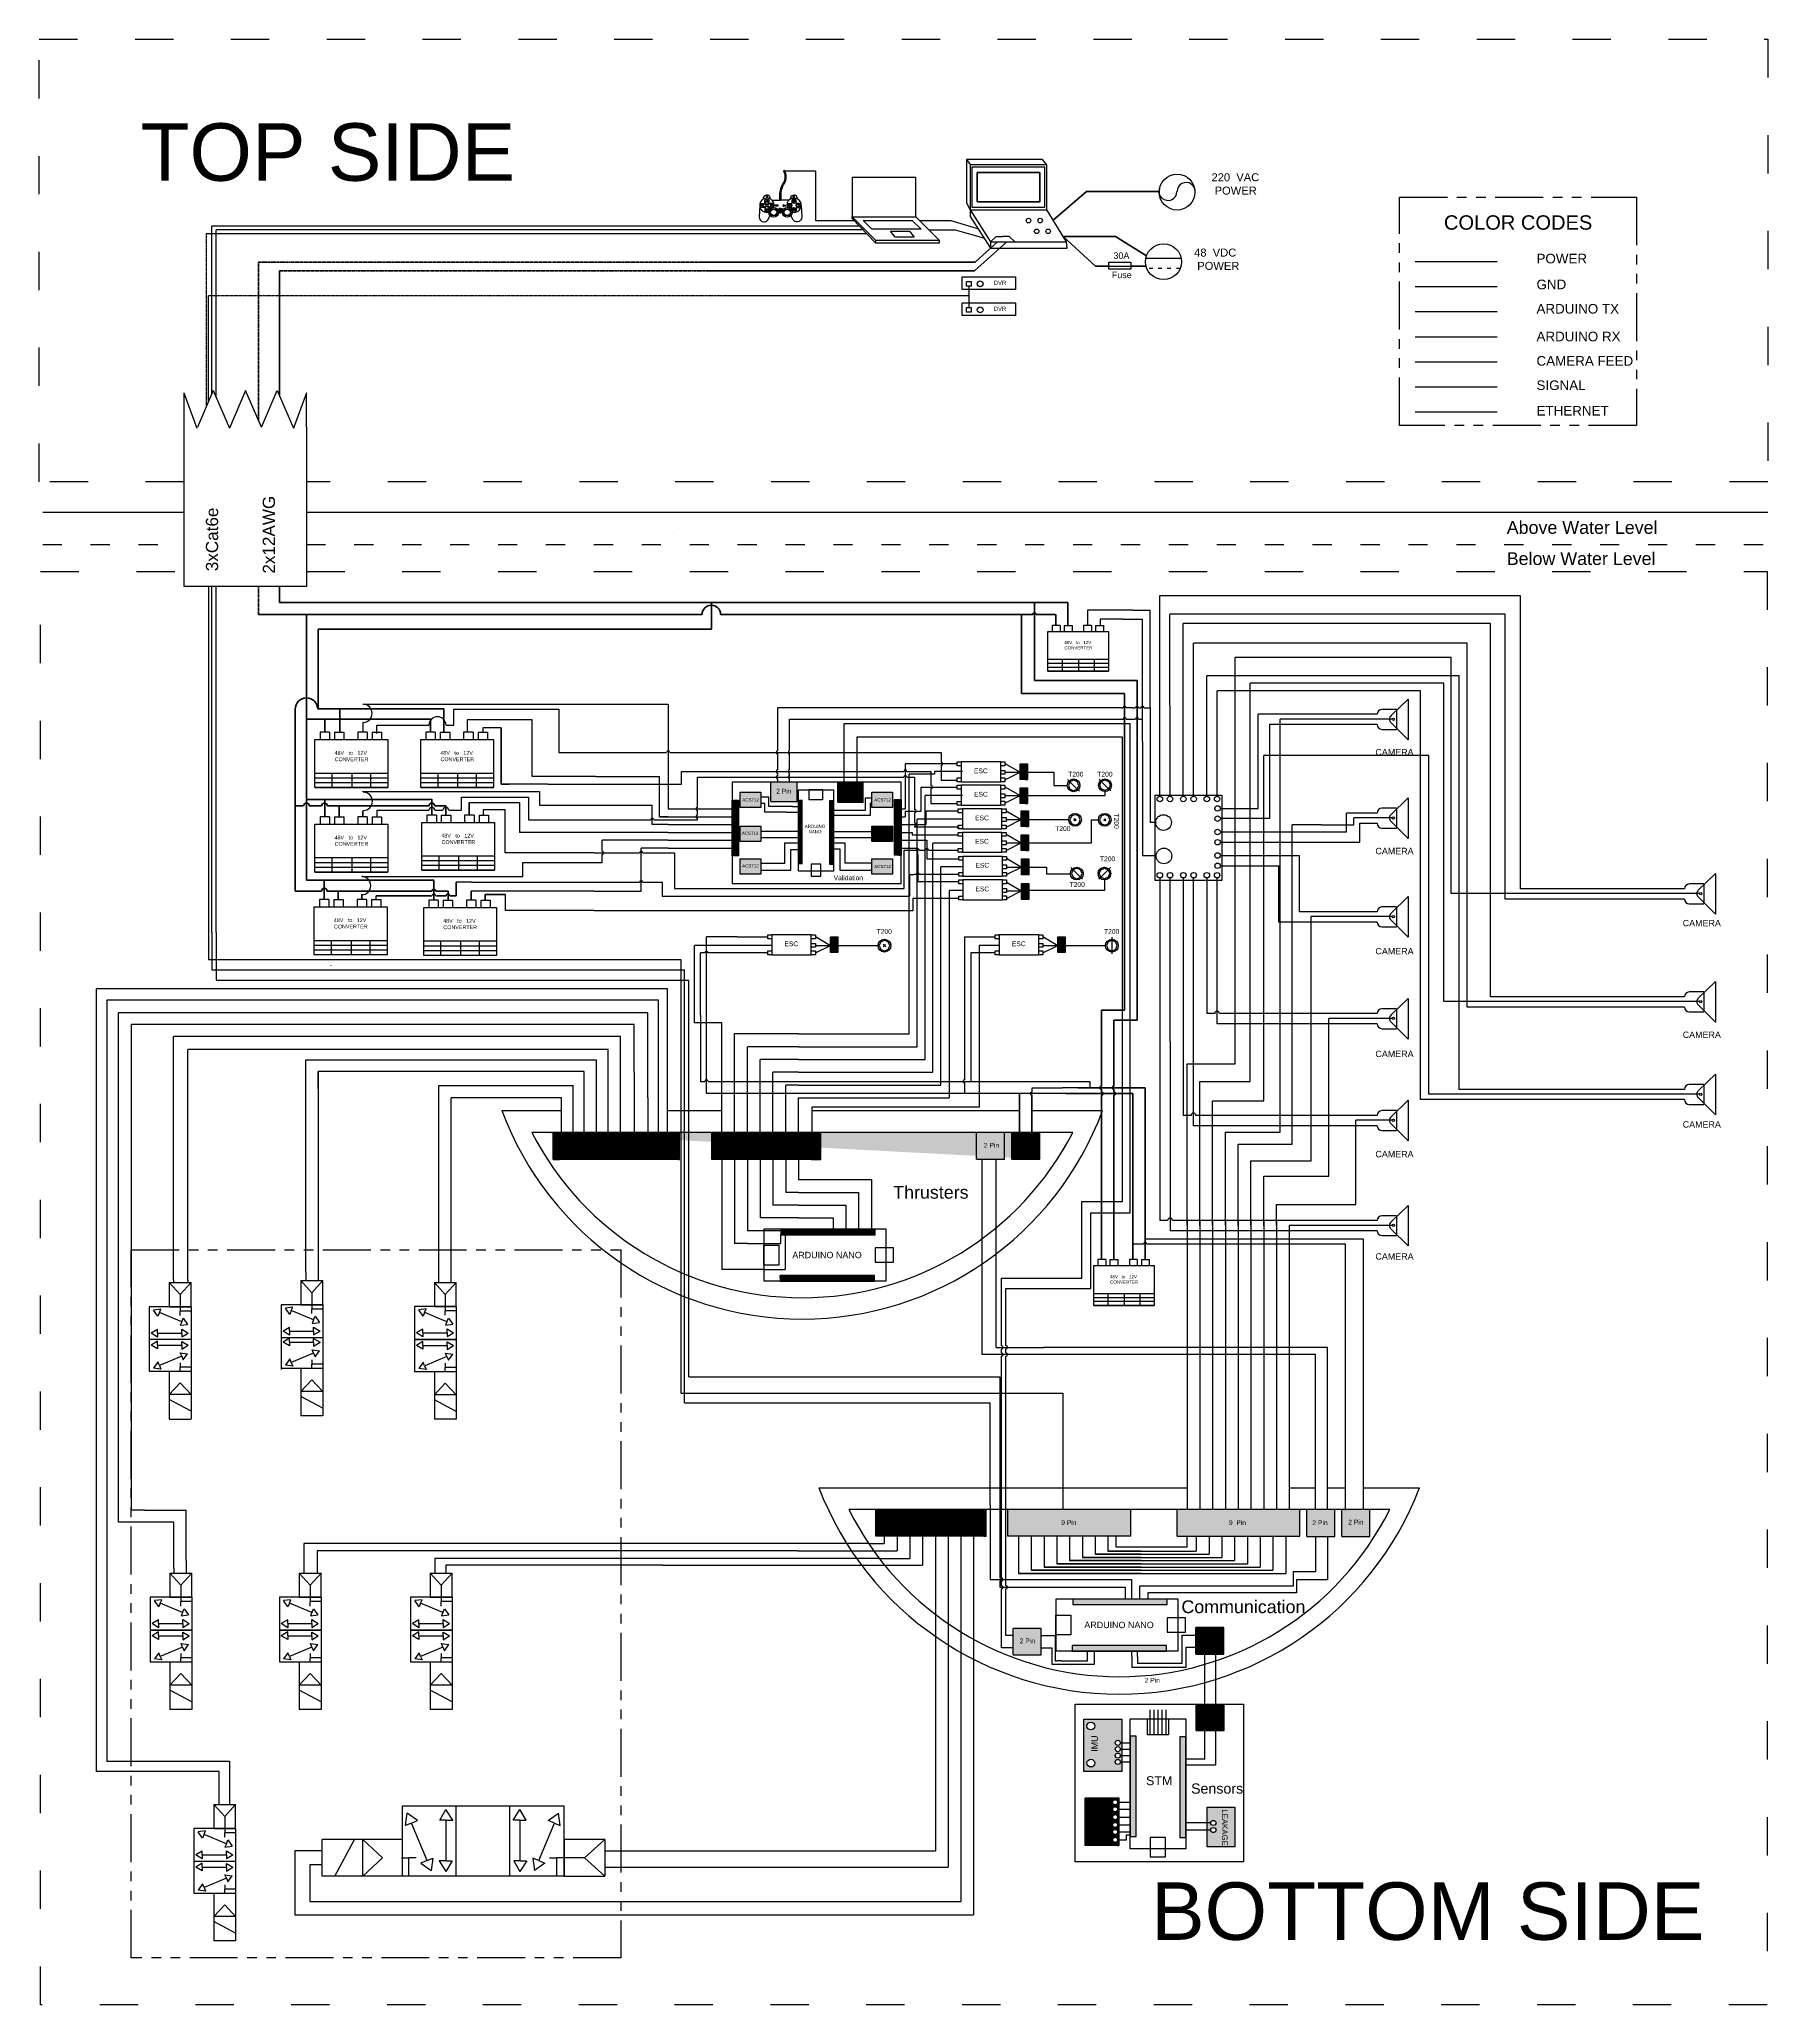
# Model space of a CAD drawing. Header units: inches. Extents: x -323 to 11534, y -531 to 5622.
# Drawn here: x -323 to 5088, y -531 to 5622 of the extents above; entities that cross this region are included whole.
import ezdxf

# ---------------------------------------------------------------- set-up
doc = ezdxf.new("R2010")
doc.units = ezdxf.units.IN
doc.header["$LTSCALE"] = 5
doc.header["$MEASUREMENT"] = 0
for name, pattern in [('ACAD_ISO02W100', [15, 12, -3]), ('ACAD_ISO03W100', [30, 12, -18]), ('CENTER2', [1.125, 0.75, -0.125, 0.125, -0.125]), ('PHANTOMX2', [5, 2.5, -0.5, 0.5, -0.5, 0.5, -0.5])]:
    doc.linetypes.add(name, pattern=pattern)
for name, color, linetype, lineweight in [('+power', 1, 'Continuous', 53), ('-power', 250, 'Continuous', 140), ('Arduino Rx', 152, 'Continuous', 140), ('Arduino Tx', 30, 'Continuous', 140), ('cad-block.com', 250, 'Continuous', 30), ('Camera feed', 6, 'Continuous', 140), ('Ethernet', 5, 'Continuous', 140), ('Signal', 102, 'Continuous', 140)]:
    doc.layers.add(name, color=color, linetype=linetype, lineweight=lineweight)
doc.layers.add('Layer1', color=7, linetype='Continuous')
doc.layers.add('Layer2', color=7, linetype='Continuous', true_color=0xffffff)
doc.styles.get("Standard").update_dxf_attribs({"font": 'arial.ttf'})

# ---------------------------------------------------------------- blocks, each defined once
blk = doc.blocks.new('Sony playstation Controller_top_cad-block.com')
at = {"color": 0}
for points in [[(-2, 44), (-2, 60.9, -0.141067), (10.1, 102.8, 0.287862), (10.1, 145.1, 0.287862)], [(2, 44), (2, 60.9, -0.141067), (13.5, 100.7, 0.287862), (13.5, 147.2, 0.287862)], [(-71.6, 25.8), (-73.4, -13.9, 0.411445), (-57.8, -31.1, 0.256296), (-43.9, -24.5), (-35.7, -9.4)], [(-53.6, 18.8), (-64.6, 18.8, -0.414214), (-66.6, 20.8), (-66.6, 30.8, -0.414214), (-64.6, 32.8), (-53.6, 32.8)], [(-59.3, 47.6), (-56.9, 55.4, -0.247459), (-54.2, 58.1, -0.097788), (-46.6, 59.6, -0.097788)], [(-54.2, 58.1), (-54.2, 58.8, -0.317161), (-53.3, 60, -0.061618), (-46.6, 60.9, -0.061618)], [(-53.6, 32.8), (-53.6, 43.8, -0.414214), (-51.6, 45.8), (-41.6, 45.8, -0.414214), (-39.6, 43.8), (-39.6, 32.8)], [(-53.6, 18.8), (-53.6, 7.8, 0.414214), (-51.6, 5.8), (-41.6, 5.8, 0.414214), (-39.6, 7.8), (-39.6, 18.8)], [(-39.1, 58.1), (-39.1, 58.8, 0.317161), (-39.9, 60, 0.061618), (-46.6, 60.9, 0.061618)], [(-34, 47.6), (-36.4, 55.4, 0.247459), (-39.1, 58.1, 0.097788), (-46.6, 59.6, 0.097788)], [(-39.6, 18.8), (-28.6, 18.8, 0.414214), (-26.6, 20.8), (-26.6, 30.8, 0.414214), (-28.6, 32.8), (-39.6, 32.8)], [(0, 14.6), (-5, 14.6, 0.414214), (-6, 13.6), (-6, 9, 0.414214), (-5, 8), (0, 8)], [(0, 14.6), (5, 14.6, -0.414214), (6, 13.6), (6, 9, -0.414214), (5, 8), (0, 8)], [(39.6, 18.8), (28.6, 18.8, -0.414214), (26.6, 20.8), (26.6, 30.8, -0.414214), (28.6, 32.8), (39.6, 32.8)], [(34, 47.6), (36.4, 55.4, -0.247459), (39.1, 58.1, -0.097788), (46.6, 59.6, -0.097788)], [(71.6, 25.8), (73.4, -13.9, -0.411445), (57.8, -31.1, -0.256296), (43.9, -24.5), (35.7, -9.4)], [(39.1, 58.1), (39.1, 58.8, -0.317161), (39.9, 60, -0.061618), (46.6, 60.9, -0.061618)], [(53.6, 32.8), (53.6, 43.8, 0.414214), (51.6, 45.8), (41.6, 45.8, 0.414214), (39.6, 43.8), (39.6, 32.8)], [(53.6, 18.8), (53.6, 7.8, -0.414214), (51.6, 5.8), (41.6, 5.8, -0.414214), (39.6, 7.8), (39.6, 18.8)], [(45.9, 13.3), (43.8, 15.4, -1), (44.5, 16.1), (46.6, 14)], [(45.9, 13.3), (43.8, 11.2, 1), (44.5, 10.5), (46.6, 12.6)], [(48, 53.8, 0.110263), (47.6, 55.6, 0.665718), (47.2, 57.4), (45.5, 57.4), (44.9, 57.4), (44.9, 53.8), (45.5, 53.8), (45.5, 55.4), (47, 55.4, -0.116531), (47.4, 53.8), (48, 53.8)], [(54.2, 58.1), (54.2, 58.8, 0.317161), (53.3, 60, 0.061618), (46.6, 60.9, 0.061618)], [(59.3, 47.6), (56.9, 55.4, 0.247459), (54.2, 58.1, 0.097788), (46.6, 59.6, 0.097788)], [(47.3, 13.3), (49.4, 15.4, 1), (48.7, 16.1), (46.6, 14)], [(47.3, 13.3), (49.4, 11.2, -1), (48.7, 10.5), (46.6, 12.6)], [(53.6, 18.8), (64.6, 18.8, 0.414214), (66.6, 20.8), (66.6, 30.8, 0.414214), (64.6, 32.8), (53.6, 32.8)]]:
    blk.add_lwpolyline(points, format="xyb", dxfattribs=at)
for points in [[(-61.3, 22.9), (-64.2, 25.8), (-61.3, 28.6)], [(-43.8, 40.5), (-46.6, 43.3), (-49.5, 40.5)], [(-43.8, 11.1), (-46.6, 8.2), (-49.5, 11.1)], [(-46.3, 54.4), (-44.4, 54.4), (-44.4, 53.8), (-46.9, 53.8), (-46.9, 57.4), (-46.3, 57.4)], [(-31.9, 22.9), (-29.1, 25.8), (-31.9, 28.6)], [(31.2, 22.9), (37.1, 22.9), (37.1, 28.7), (31.2, 28.7)]]:
    blk.add_lwpolyline(points, close=True, dxfattribs=at)
for points in [[(-50.6, 23.7), (-52.7, 21.5, -0.198912), (-54.1, 20.9), (-58, 20.9, -0.414214), (-60, 22.9), (-60, 25.8), (-60, 28.6, -0.414214), (-58, 30.6), (-54.1, 30.6, -0.198912), (-52.7, 30), (-50.6, 27.9, -0.414214)], [(-44.5, 29.7), (-42.4, 31.9, 0.198912), (-41.8, 33.3), (-41.8, 37.2, 0.414214), (-43.8, 39.2), (-46.6, 39.2), (-49.5, 39.2, 0.414214), (-51.5, 37.2), (-51.5, 33.3, 0.198912), (-50.9, 31.9), (-48.8, 29.7, 0.414214)], [(-44.5, 21.8), (-42.4, 19.7, -0.198912), (-41.8, 18.3), (-41.8, 14.4, -0.414214), (-43.8, 12.4), (-46.6, 12.4), (-49.5, 12.4, -0.414214), (-51.5, 14.4), (-51.5, 18.3, -0.198912), (-50.9, 19.7), (-48.8, 21.8, -0.414214)], [(-42.7, 23.7), (-40.5, 21.5, 0.198912), (-39.1, 20.9), (-35.2, 20.9, 0.414214), (-33.2, 22.9), (-33.2, 25.8), (-33.2, 28.6, 0.414214), (-35.2, 30.6), (-39.1, 30.6, 0.198912), (-40.5, 30), (-42.7, 27.9, 0.414214)], [(-13, 23), (-15.8, 23, -0.414214), (-16.8, 24), (-16.8, 26.6, -0.414214), (-15.8, 27.6), (-13, 27.6), (-10.2, 27.6, -0.414214), (-9.2, 26.6), (-9.2, 24, -0.414214), (-10.2, 23)], [(0, 9), (-2.8, 9, -0.414214), (-3.8, 10), (-3.8, 12.6, -0.414214), (-2.8, 13.6), (0, 13.6), (2.8, 13.6, -0.414214), (3.8, 12.6), (3.8, 10, -0.414214), (2.8, 9)], [(0, 2.8), (-2.8, 2.8, -0.414214), (-3.8, 3.8), (-3.8, 4.6, -0.414214), (-2.8, 5.6), (0, 5.6), (2.8, 5.6, -0.414214), (3.8, 4.6), (3.8, 3.8, -0.414214), (2.8, 2.8)], [(45.5, 56.8), (47.2, 56.8, -0.597507), (47.2, 56), (45.5, 56)]]:
    blk.add_lwpolyline(points, format="xyb", close=True, dxfattribs=at)
for points in [[(-60, 28.6), (-60, 22.9)], [(-49.5, 39.2), (-43.8, 39.2)], [(-49.5, 12.4), (-43.8, 12.4)], [(-33.2, 28.6), (-33.2, 22.9)], [(-29.2, 44), (0, 44)], [(-6.8, 0), (0, 0)], [(29.2, 44), (0, 44)], [(6.8, 0), (0, 0)], [(9.2, 23.4), (9.2, 27.2)], [(10.6, 28.2), (16.4, 26.2)], [(10.6, 22.4), (16.4, 24.4)], [(46.6, 42.1), (43.3, 36.4)], [(43.3, 36.4), (49.9, 36.4)], [(46.6, 42.1), (49.9, 36.4)]]:
    blk.add_lwpolyline(points, dxfattribs=at)
for centre, radius in [((-23.3, 1.7), 16.6), ((-23.3, 1.7), 12.3), ((-23.3, 1.7), 11), ((23.3, 1.7), 16.6), ((23.3, 1.7), 12.3), ((23.3, 1.7), 11), ((34.1, 25.8), 5.6), ((46.6, 38.3), 5.6), ((46.6, 13.3), 5.6), ((59.1, 25.8), 5.6), ((59.1, 25.8), 3.8)]:
    blk.add_circle(centre, radius, dxfattribs=at)
for centre, radius, start, end in [((-46.6, 26.1), 25, 341.98525, 285.52092), ((10.3, 27.2), 1, 71.73711, 180), ((10.3, 23.4), 1, 180, 288.26289), ((16.1, 25.3), 1, 288.26289, 71.73711), ((46.6, 26.1), 25, 254.47908, 198.01475)]:
    blk.add_arc(centre, radius, start, end, dxfattribs=at)
blk = doc.blocks.new('sony-playstation')
at = {"layer": 'cad-block.com'}
blk.add_blockref('Sony playstation Controller_top_cad-block.com', (399.2, 57.2), dxfattribs=at)

msp = doc.modelspace()

# ---------------------------------------------------------------- hatches: boundary and pattern name
at = {"layer": '+power', "linetype": 'Continuous', "lineweight": 50, "true_color": 0xcd2027}
h = msp.add_hatch(dxfattribs=at)
h.set_pattern_fill('ANSI31', color=242)
h.paths.add_polyline_path([(2255.9, 3233.3), (2255.9, 3296.1), (2176.5, 3296.1), (2176.5, 3233.3)])
at = {"layer": '+power', "linetype": 'Continuous', "lineweight": 30, "true_color": 0xcd2027}
h = msp.add_hatch(dxfattribs=at)
h.set_pattern_fill('ANSI31', color=242)
h.paths.add_polyline_path([(1866.1, 3240.1), (1845.7, 3240.1), (1845.7, 3065.8), (1866.1, 3065.8)])
h.paths.add_polyline_path([(2374.5, 3241.7), (2354.1, 3241.7), (2354.1, 3067.3), (2374.5, 3067.3)])
at = {"layer": '-power', "linetype": 'Continuous', "lineweight": 30, "true_color": 0xcd2027}
h = msp.add_hatch(color=242, dxfattribs=at)
h.dxf.hatch_style = 1
h.paths.add_polyline_path([(1967.3, 3296.1), (1967.3, 3235.3), (2049.4, 3235.3), (2049.4, 3296.1)])
h = msp.add_hatch(dxfattribs=at)
h.set_pattern_fill('ANSI31', color=242)
h.paths.add_polyline_path([(2808.9, 2115.8), (2808.9, 2198.6), (2808.9, 2199.8), (2721.3, 2199.8), (2721.3, 2199.1), (2721.3, 2115.8)])
h = msp.add_hatch(dxfattribs=at)
h.set_pattern_fill('ANSI31', color=242, scale=5)
h.set_pattern_definition([(45, (-7190.20854, -2637.6631), (-0.44194174, 0.44194174), [])])
h.paths.add_polyline_path([(3297, 649.3), (3297, 566.5), (3384.6, 566.5), (3384.6, 649.3)])
at = {"linetype": 'Continuous', "lineweight": 30, "true_color": 0x636466}
h = msp.add_hatch(color=251, dxfattribs=at)
h.dxf.hatch_style = 1
h.paths.add_polyline_path([(2283.3, 3008), (2347.8, 3008), (2347.8, 3056), (2283.3, 3056)])
h.paths.add_polyline_path([(2347.8, 3216.6), (2347.8, 3264.6), (2283.3, 3264.6), (2283.3, 3216.6)])
h.paths.add_polyline_path([(1935.3, 3216.6), (1935.3, 3264.6), (1870.8, 3264.6), (1870.8, 3216.6)])
h.paths.add_polyline_path([(1935.3, 3110.5), (1935.3, 3158.5), (1870.8, 3158.5), (1870.8, 3110.5)])
h.paths.add_polyline_path([(1870.8, 3056), (1870.8, 3008), (1935.3, 3008), (1935.3, 3056)])
h = msp.add_hatch(color=251, dxfattribs=at)
h.dxf.hatch_style = 1
h.paths.add_polyline_path([(2283.3, 3158.5), (2283.3, 3110.5), (2347.8, 3110.5), (2347.8, 3158.5)])
at = {"linetype": 'Continuous', "lineweight": 30, "true_color": 0xcd2027}
h = msp.add_hatch(color=242, dxfattribs=at)
h.dxf.hatch_style = 1
h.paths.add_polyline_path([(2153.8, 2763.2), (2176.7, 2763.2), (2176.7, 2812.5), (2153.8, 2812.5)])
h = msp.add_hatch(color=242, dxfattribs=at)
h.dxf.hatch_style = 1
h.paths.add_polyline_path([(2865.7, 2763.2), (2888.7, 2763.2), (2888.7, 2812.5), (2865.7, 2812.5)])
h = msp.add_hatch(color=242, dxfattribs=at)
h.dxf.hatch_style = 1
edge = h.paths.add_edge_path()
edge.add_line((2808.7, 2115.8), (2808.7, 2198.6))
edge.add_line((2721.2, 2115.8), (2808.9, 2115.8))
edge.add_line((2720.7, 2115.8), (2720.7, 2199.1))
edge.add_line((2912.1, 2199.8), (1218.6, 2199.8))
h = msp.add_hatch(dxfattribs=at)
h.set_pattern_fill('ANSI31', color=242)
h.paths.add_polyline_path([(1681.3, 2199.8), (1285.9, 2199.8), (1285.9, 2114.8), (1304.9, 2114.8), (1365.6, 2114.8), (1677.2, 2114.8), (1681.3, 2114.8)])
h.paths.add_polyline_path([(1444.8, 2144.3), (1511.7, 2144.3), (1511.7, 2175.3), (1444.8, 2175.3)], flags=24)
h = msp.add_hatch(dxfattribs=at)
h.set_pattern_fill('ANSI31', color=242)
h.paths.add_polyline_path([(1677.2, 2199.8), (1304.9, 2199.8), (1304.9, 2114.8), (1365.6, 2114.8), (1677.2, 2114.8)])
h = msp.add_hatch(dxfattribs=at)
h.set_pattern_fill('ANSI31', color=242)
h.paths.add_polyline_path([(2698.8, 2199.8), (2611.1, 2199.8), (2611.1, 2115.8), (2698.8, 2115.8)])
h.paths.add_polyline_path([(2722.3, 2143.5), (2777.5, 2143.5), (2777.5, 2174.4), (2722.3, 2174.4)], flags=24)
h.paths.add_polyline_path([(1491.1, 2144.3), (1546.4, 2144.3), (1546.4, 2175.3), (1491.1, 2175.3)], flags=24)
h = msp.add_hatch(color=242, dxfattribs=at)
h.dxf.hatch_style = 1
h.paths.add_polyline_path([(3110.1, 309.9), (3092, 309.9), (3092, -5.2), (3110.1, -5.2)])
h.paths.add_polyline_path([(3265.6, 307.3), (3247.4, 307.3), (3247.4, -7.7), (3265.6, -7.7)])
at = {"layer": 'Arduino Tx', "linetype": 'Continuous', "lineweight": 30, "true_color": 0xcd2027}
h = msp.add_hatch(dxfattribs=at)
h.set_pattern_fill('ANSI31', color=242)
h.paths.add_polyline_path([(2064.8, 3239.1), (2053.4, 3239.1), (2053.4, 3041.2), (2064.8, 3041.2)])
h.paths.add_polyline_path([(2162.4, 3237.5), (2151, 3237.5), (2151, 3039.6), (2162.4, 3039.6)])
h = msp.add_hatch(dxfattribs=at)
h.set_pattern_fill('ANSI31', color=242)
h.set_pattern_definition([(45, (-46.85912, 17.83661), (-0.0883883476, 0.0883883476), [])])
h.paths.add_polyline_path([(2291.4, 1751.2), (1995.7, 1751.2), (1995.7, 1734.2), (2291.4, 1734.2)])
h.paths.add_polyline_path([(1998.1, 1880.1), (2293.8, 1880.1), (2293.8, 1897.1), (1998.1, 1897.1)])
h = msp.add_hatch(color=242, dxfattribs=at)
h.dxf.hatch_style = 1
h.paths.add_polyline_path([(3205.7, 593.1), (2909.9, 593.1), (2909.9, 576), (3205.7, 576)])
h.paths.add_polyline_path([(3208, 738.3), (3149.7, 738.3), (2912.2, 738.3), (2912.2, 721.2), (3208, 721.2)])
h = msp.add_hatch(dxfattribs=at)
h.set_pattern_fill('ANSI31', color=242)
h.paths.add_polyline_path([(3385.7, 410), (3298, 410), (3298, 327.4), (3385.7, 327.4)])
at = {"layer": 'Layer2', "linetype": 'Continuous', "lineweight": 30, "true_color": 0xcd2027}
h = msp.add_hatch(color=242, dxfattribs=at)
h.dxf.hatch_style = 1
h.paths.add_polyline_path([(2725.4, 563.6), (2813.1, 563.6), (2813.1, 646.3), (2725.4, 646.3)])
h.paths.add_polyline_path([(3841.7, 935), (3841.7, 1019), (3754.1, 1019), (3754.1, 935)])
h.paths.add_polyline_path([(3732.2, 935), (3732.2, 1019), (3644.5, 1019), (3644.5, 935)])
h.paths.add_polyline_path([(3623.2, 935.1), (3623.2, 1019), (3238.5, 1019), (3238.5, 935.1)])
h.paths.add_polyline_path([(3093.8, 935.1), (3093.8, 1019), (2709, 1019), (2709, 935.1)])
at = {"layer": 'Layer2', "linetype": 'Continuous', "lineweight": 30, "true_color": 0x105689}
h = msp.add_hatch(color=146, dxfattribs=at)
h.dxf.hatch_style = 1
h.paths.add_polyline_path([(3060.9, 288.5), (3065.7, 288.5), (3065.7, 362.6), (2946.6, 362.6), (2946.6, 198.8), (3065.7, 198.8), (3065.7, 228.8), (3060.9, 228.8, -1), (3045, 228.8, -1), (3060.9, 228.8), (3065.7, 228.8), (3065.7, 248.7), (3060.9, 248.7, -1), (3045, 248.7, -1), (3060.9, 248.7), (3065.7, 248.7), (3065.7, 268.6), (3060.9, 268.6, -1), (3045, 268.6, -1), (3060.9, 268.6), (3065.7, 268.6), (3065.7, 288.5), (3060.9, 288.5, -1), (3045, 288.5, -1)])
h.paths.add_polyline_path([(2956.6, 341.2, -1), (2981.1, 341.2, -1)], flags=16)
h.paths.add_polyline_path([(2981.1, 225.1, -1), (2956.6, 225.1, -1)], flags=16)
h = msp.add_hatch(dxfattribs=at)
h.set_pattern_fill('ANSI31', color=146, scale=7.962606)
h.set_pattern_definition([(45, (-13551.56, -4195.934), (-0.703801585, 0.703801585), [])])
h.paths.add_polyline_path([(2950.5, -33.4), (3056, -33.4), (3056, -15.1), (3052.6, -15.1, -1), (3036.7, -15.1, -1), (3052.6, -15.1), (3056, -15.1), (3056, 9.4), (3052.6, 9.4, -1), (3036.7, 9.4, -1), (3052.6, 9.4), (3056, 9.4), (3056, 31.6), (3052.6, 31.6, -1), (3036.7, 31.6, -1), (3052.6, 31.6), (3056, 31.6), (3056, 55.9), (3052.6, 55.9, -1), (3036.7, 55.9, -1), (3052.6, 55.9), (3056, 55.9), (3056, 80.5), (3052.6, 80.5, -1), (3036.7, 80.5, -1), (3052.6, 80.5), (3056, 80.5), (3056, 102.6), (3052.6, 102.6, -1), (3036.7, 102.6, -1), (3052.6, 102.6), (3056, 102.6), (3056, 116.8), (2950.5, 116.8)])
h.paths.add_polyline_path([(2999.5, 44.4, -1), (2957.7, 44.4, -1)], flags=16)
h = msp.add_hatch(color=146, dxfattribs=at)
h.dxf.hatch_style = 1
h.paths.add_polyline_path([(2950.5, 116.8), (2950.5, -33.4), (3056, -33.4), (3056, -15.1), (3052.6, -15.1, -1), (3036.7, -15.1, -1), (3052.6, -15.1), (3056, -15.1), (3056, 9.4), (3052.6, 9.4, -1), (3036.7, 9.4, -1), (3052.6, 9.4), (3056, 9.4), (3056, 31.6), (3052.6, 31.6, -1), (3036.7, 31.6, -1), (3052.6, 31.6), (3056, 31.6), (3056, 55.9), (3052.6, 55.9, -1), (3036.7, 55.9, -1), (3052.6, 55.9), (3056, 55.9), (3056, 80.5), (3052.6, 80.5, -1), (3036.7, 80.5, -1), (3052.6, 80.5), (3056, 80.5), (3056, 102.6), (3052.6, 102.6, -1), (3036.7, 102.6, -1), (3052.6, 102.6), (3056, 102.6), (3056, 116.8)])
h.paths.add_polyline_path([(2999.5, 44.4, -1), (2957.7, 44.4, -1)], flags=16)
h = msp.add_hatch(color=146, dxfattribs=at)
h.dxf.hatch_style = 1
h.paths.add_polyline_path([(2950.5, -33.4), (3056, -33.4), (3056, -15.1), (3052.6, -15.1, -1), (3036.7, -15.1, -1), (3052.6, -15.1), (3056, -15.1), (3056, 9.4), (3052.6, 9.4, -1), (3036.7, 9.4, -1), (3052.6, 9.4), (3056, 9.4), (3056, 31.6), (3052.6, 31.6, -1), (3036.7, 31.6, -1), (3052.6, 31.6), (3056, 31.6), (3056, 55.9), (3052.6, 55.9, -1), (3036.7, 55.9, -1), (3052.6, 55.9), (3056, 55.9), (3056, 80.5), (3052.6, 80.5, -1), (3036.7, 80.5, -1), (3052.6, 80.5), (3056, 80.5), (3056, 102.6), (3052.6, 102.6, -1), (3036.7, 102.6, -1), (3052.6, 102.6), (3056, 102.6), (3056, 116.8), (2950.5, 116.8)])
h.paths.add_polyline_path([(2999.5, 44.4, -1), (2957.7, 44.4, -1)], flags=16)
at = {"layer": 'Layer2', "linetype": 'Continuous', "lineweight": 30, "true_color": 0x939598}
h = msp.add_hatch(color=252, dxfattribs=at)
h.dxf.hatch_style = 1
h.paths.add_polyline_path([(2999.5, 44.4, 1), (2957.7, 44.4, 1)])
at = {"layer": 'Layer2', "linetype": 'Continuous', "lineweight": 30, "true_color": 0x105689}
h = msp.add_hatch(color=146, dxfattribs=at)
h.dxf.hatch_style = 1
h.paths.add_polyline_path([(3419.1, 87.6), (3333.2, 87.6), (3333.2, 37.7), (3344.2, 37.7, -1), (3360.1, 37.7, -1), (3344.2, 37.7), (3333.2, 37.7), (3333.2, 15.5), (3344.2, 15.5, -1), (3360.1, 15.5, -1), (3344.2, 15.5), (3333.2, 15.5), (3333.2, -37.3), (3419.1, -37.3)])
at = {"layer": 'Signal', "linetype": 'Continuous', "lineweight": 30, "true_color": 0xcd2027}
h = msp.add_hatch(dxfattribs=at)
h.set_pattern_fill('ANSI31', color=242)
h.paths.add_polyline_path([(2774.6, 2978.5), (2751.7, 2978.5), (2751.7, 2929.3), (2774.6, 2929.3)])
h.paths.add_polyline_path([(2774.6, 3055.8), (2751.7, 3055.8), (2751.7, 3006.6), (2774.6, 3006.6)])
h.paths.add_polyline_path([(2773.5, 3131.4), (2750.6, 3131.4), (2750.6, 3106.2), (2750.6, 3082.2), (2773.5, 3082.2)])
h.paths.add_polyline_path([(2773.5, 3206.5), (2750.6, 3206.5), (2750.6, 3157.2), (2773.5, 3157.2)])
h.paths.add_polyline_path([(2770.1, 3278.4), (2747.2, 3278.4), (2747.3, 3229.1), (2770.2, 3229.2)])
h.paths.add_polyline_path([(2770, 3353.4), (2747.1, 3353.4), (2747.1, 3304.1), (2770.1, 3304.2)])
h = msp.add_hatch(dxfattribs=at)
h.set_pattern_fill('ANSI31', color=242)
h.paths.add_polyline_path([(1781.9, 2199.8), (1781.9, 2114.8), (2093.4, 2114.8), (2123.8, 2114.8), (2123.8, 2199.8)])
h.paths.add_polyline_path([(2241.4, 2108.8), (2296.6, 2108.8), (2296.6, 2139.7), (2241.4, 2139.7)], flags=9)
h = msp.add_hatch(dxfattribs=at)
h.set_pattern_fill('ANSI31', color=242)
h.set_pattern_definition([(45, (-9e-14, -475.71019), (-0.0883883476, 0.0883883476), [])])
h.paths.add_polyline_path([(2640.9, 935.1), (2640.9, 1019), (2295.6, 1019), (2295.6, 935.1)])

# ---------------------------------------------------------------- linework, layer by layer
at = {"layer": '+power', "linetype": 'Continuous', "lineweight": 60}
for p, q in [((2676.5, 4988.3), (2606.2, 4924.8)), ((2881.9, 5005), (2983.6, 4912.2, 80.3)), ((2606.2, 4924.8), (1750.6, 4924.8)), ((2983.6, 4912.2, 80.3), (3025.3, 4912.2, 59.1)), ((3093.6, 4912.2, 24.4), (3141.6, 4912.2))]:
    msp.add_line(p, q, dxfattribs=at)
at = {"layer": '+power', "linetype": 'CENTER2', "lineweight": 60}
for p, q in [((1750.6, 4924.8), (363.4, 4924.8)), ((363.4, 4924.8), (363.4, 4427.6))]:
    msp.add_line(p, q, dxfattribs=at)
at = {"layer": '+power', "color": 1, "linetype": 'Continuous', "lineweight": 30}
msp.add_line((3983.9, 4926.3), (4240.3, 4926.3), dxfattribs=at)
at = {"layer": '+power', "linetype": 'CENTER2', "lineweight": 50}
msp.add_line((363.4, 3908.5), (363.4, 3821.5), dxfattribs=at)
at = {"layer": '+power', "linetype": 'Continuous', "lineweight": 30}
for p, q in [((3184.6, 3836.3), (3184.6, 3880.9)), ((3184.6, 3880.9), (4313.2, 3880.9)), ((4313.2, 3880.9), (4313.2, 2962.5)), ((3100.1, 3834.8), (2958.3, 3834.8)), ((2958.3, 3834.8), (2958.3, 3787.2)), ((3100.1, 3834.8), (3154.7, 3834.8)), ((3154.7, 3528.7), (3154.7, 3834.8)), ((3184.6, 3252.3), (3184.6, 3836.3)), ((3258.2, 3252.3), (3258.2, 3793.4)), ((4220.3, 3793.4), (3258.2, 3793.4)), ((4220.3, 3628.9), (4220.3, 3793.4)), ((3331.9, 3252.3), (3331.9, 3628.9)), ((3363, 3628.9), (3331.9, 3628.9)), ((4121.9, 3628.9), (3365, 3628.9)), ((4121.9, 2334.5), (4121.9, 3628.9)), ((4220.3, 2624.4), (4220.3, 3628.9)), ((689.6, 3540.6), (1354.2, 3540.6)), ((1354.2, 3540.6), (1645.4, 3540.6)), ((1645.4, 3540.6), (1645.4, 3212.8)), ((1988.2, 3528.7), (1988.2, 3394.6)), ((3065.1, 3528.7), (1988.2, 3528.7)), ((3065.1, 3528.7), (3069.3, 3528.7)), ((3100.1, 3528.7), (3079.3, 3528.7)), ((3100.1, 3528.7), (3108.4, 3528.7)), ((3118.4, 3528.7), (3125.2, 3528.7)), ((3135.2, 3528.7), (3154.7, 3528.7)), ((3154.7, 3528.7), (3154.7, 3169.9)), ((3865, 3508.8), (3492.7, 3508.8)), ((3492.7, 3214), (3492.7, 3508.8)), ((689.6, 3483.3), (689.6, 3452.4)), ((690.2, 3483.3), (689.6, 3483.3)), ((1219.6, 3491), (1016.7, 3491)), ((1016.7, 3491), (1016.7, 3452.4)), ((1219.6, 3314), (1219.6, 3491)), ((1988.2, 3384.6), (1988.2, 3334.8)), ((1988.2, 3324.8), (1988.2, 3316.6)), ((2550.4, 3353.6), (2387.8, 3353.6)), ((2387.8, 3353.6), (2387.8, 3212.8)), ((689.6, 3267.1), (1132, 3267.1)), ((1132, 3267.1), (1243, 3267.1)), ((1418.5, 3314), (1219.6, 3314)), ((1243, 3267.1), (1243, 3223.8)), ((1418.5, 3314), (1618.9, 3314)), ((1618.9, 3188.2), (1618.9, 3314)), ((1988.2, 3306.6), (1988.2, 3296.1)), ((2437.3, 3205.7), (2437.3, 3281)), ((2437.3, 3281), (2550.5, 3281)), ((1022.9, 3232.2), (1180.5, 3232.2)), ((1180.5, 3232.2), (1180.5, 3139)), ((1243, 3223.8), (1414.2, 3223.8)), ((1414.2, 3223.8), (1595.9, 3223.8)), ((1595.9, 3163.6), (1595.9, 3223.8)), ((1645.4, 3212.8), (1845.7, 3212.8)), ((2374.4, 3212.8), (2387.8, 3212.8)), ((2387.8, 3205.7), (2387.8, 3188.2)), ((2387.8, 3205.7), (2437.3, 3205.7)), ((2452.8, 3163.6), (2452.8, 3206.6)), ((2452.8, 3206.6), (2553.9, 3206.6)), ((3374.2, 3214), (3492.7, 3214)), ((1504.3, 3139), (1180.5, 3139)), ((1645.4, 3139), (1504.3, 3139)), ((1645.4, 3163.6), (1595.9, 3163.6)), ((1618.9, 3188.2), (1845.7, 3188.2)), ((1645.4, 3188.2), (1618.9, 3188.2)), ((1645.4, 3163.6), (1845.7, 3163.6)), ((1645.4, 3139), (1845.7, 3139)), ((2374.4, 3188.2), (2387.8, 3188.2)), ((2374.4, 3163.6), (2409.5, 3163.6)), ((2374.4, 3139), (2409.5, 3139)), ((2409.5, 3163.6), (2433.9, 3163.6)), ((2409.5, 3139), (2409.5, 3131.7)), ((2433.9, 3163.6), (2450.3, 3163.6)), ((2452.8, 3163.6), (2450.3, 3163.6)), ((3171.7, 3169.9), (3154.7, 3169.9)), ((3374.2, 3140.3), (3768.9, 3140.3)), ((3768.9, 3198.3), (3768.9, 3199.6)), ((3865, 3199.6), (3768.9, 3199.6)), ((3768.9, 3140.3), (3768.9, 3198.3)), ((1645.4, 3114.5), (1438.4, 3114.5)), ((1438.4, 3080.1), (1438.4, 3114.5)), ((1560.9, 2955), (1560.9, 3089.9)), ((1645.4, 3089.9), (1560.9, 3089.9)), ((1645.4, 3114.5), (1845.7, 3114.5)), ((1645.4, 3089.9), (1845.7, 3089.9)), ((2374.4, 3114.5), (2409.5, 3114.5)), ((2374.4, 3089.9), (2409.5, 3089.9)), ((2409.5, 3131.7), (2537.5, 3131.7)), ((2409.5, 3114.5), (2434.8, 3114.5)), ((2409.5, 3089.9), (2426.7, 3089.9)), ((2426.7, 3068.8), (2426.7, 3089.9)), ((2434.8, 3114.5), (2455.7, 3114.5)), ((2455.7, 3114.5), (2455.7, 3056.4)), ((2537.5, 3131.8), (2553.9, 3131.8)), ((1190.9, 3001.3), (1190.9, 3044.6)), ((1190.9, 3044.6), (1197.2, 3044.6)), ((1197.5, 3044.6), (1414.2, 3044.6)), ((1414.2, 3044.6), (1438.4, 3044.6)), ((1438.4, 3044.6), (1438.4, 3070.1)), ((2426.7, 3068.8), (2426.7, 2983.8)), ((2455.7, 3056.4), (2555, 3056.4)), ((3374.2, 3066.6), (3621.2, 3066.6)), ((3621.2, 3066.6), (3621.2, 2890.5)), ((686, 3000.8, 60), (686, 3001.4, 60)), ((689.6, 3001.3), (1190.9, 3001.3)), ((1414.2, 2955), (1028.8, 2955)), ((1414.2, 2955), (1560.9, 2955)), ((2555, 2983.8), (2426.7, 2983.8)), ((3184.6, 2996.3), (3184.6, 2387.9)), ((3258.2, 2996.3), (3258.2, 2294.8)), ((3331.9, 2996.3), (3331.9, 2571.7)), ((4827.1, 2962.5), (4313.2, 2962.5)), ((3865, 2890.5), (3621.2, 2890.5)), ((1765.3, 2661.9), (1765.3, 2811.9)), ((1861.1, 2811.9), (1765.3, 2811.9)), ((1861.1, 2811.9), (1957.1, 2811.9)), ((2573.1, 2811.9), (2669.1, 2811.9)), ((2573.1, 2811.9), (2573.1, 2364.5)), ((1765.3, 2572.2), (1765.3, 2661.9)), ((4827.1, 2624.4), (4220.3, 2624.4)), ((1765.3, 2562.9), (1765.3, 2572.2)), ((1765.3, 2321.2), (1765.3, 2562.9)), ((3356.5, 2571.7), (3331.9, 2571.7)), ((3865, 2571.7), (3371.5, 2571.7)), ((2573.1, 2354.5), (2573.1, 2321.2)), ((3184.6, 2387.9), (3184.6, 1923.8)), ((2890, 2321.2), (1765.3, 2321.2)), ((3258.2, 2294.8), (3258.2, 2252.9)), ((4141.8, 2334.5), (4121.9, 2334.5)), ((4294, 2334.5), (4141.8, 2334.5)), ((4827.1, 2334.5), (4294, 2334.5)), ((3282.7, 2252.9), (3258.2, 2252.9)), ((3865, 2252.9), (3297.7, 2252.9)), ((3209.2, 1923.8), (3184.6, 1923.8)), ((3865, 1923.8), (3224.2, 1923.8)), ((3100.4, 1850.5), (3133.9, 1850.5)), ((3143.9, 1850.5), (3765.3, 1850.5)), ((3765.3, 1850.5), (3765.3, 1017))]:
    msp.add_line(p, q, dxfattribs=at)
at = {"layer": '+power', "linetype": 'Continuous', "lineweight": 50}
for p, q in [((513.1, 3821.5), (363.4, 3821.5)), ((513.1, 3493), (513.1, 3821.5)), ((1751.8, 3821.5), (513.1, 3821.5)), ((2162.3, 3821.5), (1809.7, 3821.5)), ((2787.1, 3821.3), (2161.8, 3821.3)), ((2751.3, 3573.5), (2751.3, 3821.3)), ((2858.5, 3821.3), (2797.1, 3821.3)), ((2859.1, 3787.1), (2859.1, 3821.5)), ((3074.3, 3573.5), (2751.3, 3573.5)), ((3074.3, 2582), (3074.3, 3573.5)), ((513.1, 3493), (513.1, 2989.5)), ((899.6, 3242), (513.1, 3242)), ((570.4, 3187.5), (570.4, 3242)), ((911.8, 2989.5), (513.1, 2989.5)), ((569.1, 2976.1), (569.1, 2989.5)), ((911.8, 2977), (911.8, 2989.5)), ((3001.9, 2530.5), (3001.9, 2582)), ((3001.9, 2582), (3074.3, 2582)), ((3001.9, 2344.7), (3001.9, 2530.5)), ((3001.9, 2326.2), (3001.9, 2334.7)), ((3001.9, 1801.4), (3001.9, 2316.2))]:
    msp.add_line(p, q, dxfattribs=at)
at = {"layer": '+power', "linetype": 'Continuous', "lineweight": 53}
for p, q in [((901.5, 3493), (513.1, 3493)), ((570.2, 3452.3), (570.2, 3493)), ((901.5, 3452.3), (901.5, 3493)), ((905.7, 3242.6), (899.6, 3242)), ((899.6, 3242), (899.6, 3242)), ((899.6, 3242), (899.6, 3242)), ((905.7, 3193.2), (905.7, 3242.6)), ((569.1, 2928.6), (569.1, 2976.1)), ((911.8, 2926.5), (911.8, 2977))]:
    msp.add_line(p, q, dxfattribs=at)
at = {"layer": '+power', "linetype": 'Continuous', "lineweight": 35}
for p, q in [((689.6, 3267.1), (689.6, 3265.6)), ((689.6, 3206.8), (689.6, 3187.6)), ((1022.9, 3232.2), (1022.9, 3193.2)), ((686, 3001.4), (689.6, 3001.3)), ((689.6, 3001.3), (689.6, 3001.3)), ((689.6, 3001.3), (689.6, 3001.3)), ((1028.8, 2955), (1028.8, 2926.6)), ((686, 2943.4, 60), (686, 2945.4, 60)), ((686, 2943.4, 60), (686, 2928.3, 60)), ((2745.1, 2321.2), (2745.1, 2200.2)), ((3100.4, 2321.2), (2890, 2321.2)), ((3100.4, 1801.5), (3100.4, 2321.2))]:
    msp.add_line(p, q, dxfattribs=at)
at = {"layer": '+power', "color": 18, "linetype": 'Continuous', "lineweight": 30, "true_color": 0x000000}
for p, q in [((1746.6, 2656.9), (1746.6, 2761.7)), ((1760.3, 2761.7), (1746.6, 2761.7)), ((1880.6, 2761.7), (1770.3, 2761.7))]:
    msp.add_line(p, q, dxfattribs=at)
at = {"layer": '+power', "linetype": 'Continuous', "lineweight": 30}
for centre, radius in [((3184.6, 3243.6), 8.65), ((3258.2, 3243.6), 8.65), ((3331.9, 3243.6), 8.65), ((3365.5, 3214), 8.65), ((3196.3, 3169.9), 24.6), ((3365.5, 3140.3), 8.65), ((3365.5, 3066.6), 8.65), ((3184.6, 3004.9), 8.65), ((3258.2, 3004.9), 8.65), ((3331.9, 3004.9), 8.65)]:
    msp.add_circle(centre, radius, dxfattribs=at)
at = {"layer": '+power', "linetype": 'Continuous', "lineweight": 50}
for centre, radius, start, end in [((1780.7, 3821.5), 28.9, 0, 180), ((2792.1, 3821.3), 5, 0, 180), ((3001.9, 2339.7), 5, 90, 270), ((3001.9, 2321.2), 5, 270, 90)]:
    msp.add_arc(centre, radius, start, end, dxfattribs=at)
at = {"layer": '+power', "linetype": 'Continuous', "lineweight": 30}
for centre, radius, start, end in [((3364, 3628.9), 1, 0, 180), ((690.2, 3511.9), 28.5, 270, 90), ((3074.3, 3528.7), 5, 0, 180), ((3113.4, 3528.7), 5, 0, 180), ((3130.2, 3528.7), 5, 0, 180), ((1988.2, 3389.6), 5, 90, 270), ((1988.2, 3329.8), 5, 90, 270), ((691.1, 3236.3), 28.5, 270, 90), ((1988.2, 3311.6), 5, 90, 270), ((1438.4, 3075.1), 5, 270, 90), ((686, 2972.3), 28.5, 270, 90), ((3364, 2571.7), 7.5, 0, 180), ((2573.1, 2359.5), 5, 90, 270), ((3290.2, 2252.9), 7.5, 0, 180), ((3216.7, 1923.8), 7.5, 0, 180), ((3138.9, 1850.5), 5, 0, 180)]:
    msp.add_arc(centre, radius, start, end, dxfattribs=at)
at = {"layer": '+power', "color": 18, "linetype": 'Continuous', "lineweight": 30, "true_color": 0x000000}
msp.add_arc((1765.3, 2761.7), 5, 0, 180, dxfattribs=at)
at = {"layer": '-power', "linetype": 'Continuous', "lineweight": 60}
for p, q in [((2955.1, 5145.4), (2851.1, 5055.3)), ((3182.1, 5145.4), (2955.1, 5145.4)), ((2705.3, 4988.3), (2604.1, 4897.4)), ((3046, 5005), (2881.9, 5005)), ((3143, 4944.2), (3046, 5005)), ((2604.1, 4897.4), (1779.3, 4897.4))]:
    msp.add_line(p, q, dxfattribs=at)
at = {"layer": '-power', "linetype": 'Continuous', "lineweight": 30}
for p, q in [((2654.4, 4988.3), (2705.3, 4988.3)), ((3025.3, 4912.2, 59.1), (3093.6, 4912.2, 24.4)), ((3983.9, 4847.9), (4240.3, 4847.9)), ((3216.7, 3252.3), (3216.3, 3822.3)), ((4265.4, 3822.3), (3216.3, 3822.3)), ((4265.4, 2930.3), (4265.4, 3822.3)), ((3070.1, 3806.9), (2997.6, 3806.9)), ((2997.6, 3806.9), (2997.6, 3787.1)), ((3130.2, 3423.9), (3130.2, 3806.9)), ((3290.4, 3252.3), (3290.4, 3731.6)), ((4147.2, 3731.6), (3290.4, 3731.6)), ((4147.2, 2592.2), (4147.2, 3731.6)), ((3364, 3252.3), (3364, 3582.3)), ((4000.4, 3582.3), (3364, 3582.3)), ((4000.4, 2302.3), (4000.4, 3582.3)), ((974.6, 3475.1), (974.6, 3525.1)), ((974.6, 3525.1), (1303.4, 3525.1)), ((1303.4, 3525.1), (1303.4, 3389.6)), ((733.1, 3448.9), (733.1, 3475.1)), ((733.1, 3475.1), (896.3, 3475.1)), ((950.1, 3475.1), (974.6, 3475.1)), ((1122.3, 3466.8), (1064.9, 3466.8)), ((1064.9, 3466.8), (1064.9, 3452.3)), ((2025.8, 3422.4), (2025.8, 3493)), ((2025.8, 3493), (3070.1, 3493)), ((3865, 3476.6), (3527.6, 3476.6)), ((3527.6, 3476.6), (3527.6, 3183)), ((1303.4, 3389.6), (1640.4, 3389.6)), ((1650.4, 3389.6), (2500, 3389.6)), ((2025.8, 3394.6), (2025.8, 3422.4)), ((2025.8, 3334.8), (2025.8, 3384.6)), ((2500, 3389.6), (2500, 3358.6)), ((3130.2, 3423.9), (3130.2, 3065.2)), ((1687.4, 3290.3), (1687.4, 3329.8)), ((1687.4, 3329.8), (2382.8, 3329.8)), ((2025.8, 3316.6), (2025.8, 3324.8)), ((2392.8, 3329.8), (2468.1, 3329.8)), ((2468.1, 3329.8), (2468.1, 3286)), ((2500, 3348.6), (2500, 3302.9)), ((1269.1, 3290.3), (1148.1, 3290.3)), ((1269.1, 3290.3), (1687.4, 3290.3)), ((1737.5, 3311.6), (2382.8, 3311.6)), ((1737.5, 3217.8), (1737.5, 3311.6)), ((2025.8, 3296.1), (2025.8, 3306.6)), ((2392.8, 3311.6), (2417.1, 3311.6)), ((2417.1, 3311.6), (2417.1, 3210.7)), ((2468.1, 3276), (2468.1, 3229.6)), ((2500, 3302.9), (2550.5, 3302.9)), ((734.3, 3187.5), (734.3, 3208.7)), ((734.3, 3208.7), (896.7, 3208.7)), ((914.7, 3208.7), (940.4, 3208.7)), ((958.4, 3208.7), (998.9, 3208.7)), ((998.9, 3208.7), (998.9, 3249.8)), ((998.9, 3249.8), (1208.4, 3249.8)), ((1135.7, 3209.4), (1066.5, 3209.4)), ((1066.5, 3209.4), (1066.5, 3193.2)), ((1135.7, 3075.1), (1135.7, 3209.4)), ((1208.4, 3249.8), (1208.4, 3178.1)), ((1737.5, 3193.2), (1737.5, 3207.8)), ((2417.1, 3200.7), (2417.1, 3168.6)), ((2468.1, 3229.6), (2550.6, 3229.6)), ((1208.4, 3178.1), (1590.9, 3178.1)), ((1600.9, 3178.1), (1737.5, 3178.1)), ((1737.5, 3178.1), (1737.5, 3183.2)), ((2417.1, 3158.6), (2417.1, 3155.5)), ((2556.7, 3155.5), (2417.1, 3155.5)), ((3527.6, 3183), (3374.1, 3183)), ((3810.8, 3163), (3810.8, 3167.4)), ((3810.8, 3167.4), (3865, 3167.4)), ((3810.8, 3108.2), (3810.8, 3163)), ((2383.9, 2963), (2383.9, 3082.9)), ((2383.9, 3082.9), (2421.7, 3082.9)), ((2431.7, 3082.9), (2450.7, 3082.9)), ((2460.7, 3082.9), (2553.9, 3082.9)), ((3374.2, 3108.2), (3810.8, 3108.2)), ((1414.2, 3075.1), (1135.7, 3075.1)), ((1414.2, 3075.1), (1555.9, 3075.1)), ((1565.9, 3075.1), (1665.3, 3075.1)), ((1665.3, 3075.1), (1665.3, 2963)), ((3173, 3065.2), (3130.2, 3065.2)), ((3374.2, 3034.5), (3559.7, 3034.5)), ((3557.7, 2858.3), (3557.7, 3034.5)), ((1029.9, 2983.1), (982, 2983.1)), ((982, 2982.3), (982, 2983.1)), ((1029.9, 2983.1), (1414.2, 2983.1)), ((1414.2, 2983.1), (1555.9, 2983.1)), ((1565.9, 2983.1), (1626.7, 2983.1)), ((1626.7, 2983.1), (1626.7, 2938.9)), ((1665.3, 2963), (2383.9, 2963)), ((2404.5, 3007.6), (2402.5, 3007.6)), ((2402.5, 3005.5), (2402.5, 3007.6)), ((2402.5, 2938.9), (2402.5, 3005.5)), ((2404.5, 3007.6), (2414.5, 3007.6)), ((2421.7, 3007.6), (2414.5, 3007.6)), ((2555, 3007.6), (2431.7, 3007.6)), ((2828.7, 2956.6), (2774.6, 2956.6)), ((2830.2, 3009.3), (2884.3, 3009.3)), ((3216.7, 2482.9), (3216.7, 2996.3)), ((3290.2, 2220.7), (3290.4, 2955.1)), ((3290.4, 2955.1), (3290.4, 2996.3)), ((3364, 2539.5), (3364, 2996.3)), ((731, 2928.6), (731, 2940.2)), ((902.8, 2940.2), (905.8, 2940.2)), ((917.8, 2940.2), (920.8, 2940.2)), ((947.3, 2940.2), (950.3, 2940.2)), ((962.3, 2940.2), (965.3, 2940.2)), ((1136.1, 2894.9), (1136.1, 2944.5)), ((1414.2, 2894.9), (1136.1, 2894.9)), ((1414.2, 2894.9), (2412.3, 2894.9)), ((1626.7, 2938.9), (2390.8, 2938.9)), ((2390.8, 2938.9), (2401, 2938.9)), ((2402.5, 2938.9), (2401, 2938.9)), ((2412.3, 2894.9), (2412.3, 2933.3)), ((2412.3, 2933.3), (2555, 2933.3)), ((4827.1, 2930.3), (4265.4, 2930.3)), ((3865, 2858.3), (3557.7, 2858.3)), ((1957.1, 2761.7), (1880.6, 2761.7)), ((2669.1, 2761.7), (2592.6, 2761.7)), ((2592.6, 2761.7), (2592.6, 2359.5)), ((1746.6, 2567.2), (1746.6, 2656.9)), ((4252.4, 2592.2), (4147.2, 2592.2)), ((4827.1, 2592.2), (4252.4, 2592.2)), ((1746.6, 2567.2), (1746.6, 2359.5)), ((3364, 2545.1), (3364, 2545.1)), ((3865, 2539.5), (3364, 2539.5)), ((3216.7, 2482.9), (3216.7, 1891.6)), ((1746.6, 2359.5), (1760.3, 2359.5)), ((1770.3, 2359.5), (2966, 2359.5)), ((2966, 2359.5), (2966, 2339.7)), ((4326.1, 2302.3), (4000.4, 2302.3)), ((4827.1, 2302.3), (4326.1, 2302.3)), ((3865, 2220.7), (3290.2, 2220.7)), ((2721.3, 2199.1), (2721.3, 2199.8)), ((2808.9, 2198.6), (2808.9, 2199.8)), ((2093.4, 2114.8), (2123.8, 2114.8)), ((3138.9, 1866.4), (3821.1, 1866.4)), ((3865, 1891.6), (3216.7, 1891.6)), ((3821.1, 1866.4), (3821.1, 1018))]:
    msp.add_line(p, q, dxfattribs=at)
at = {"layer": '-power', "linetype": 'Continuous', "lineweight": 50}
for p, q in [((428.3, 3908.5), (428.3, 3859.2)), ((1780.7, 3859.2), (428.3, 3859.2)), ((1780.7, 3859.2), (2509.7, 3859.2)), ((1780.7, 3850.4), (1780.7, 3859.2)), ((1780.7, 3850.4), (1780.7, 3775.5)), ((2509.7, 3859.2), (2896.6, 3859.2)), ((2792.1, 3614.4), (2792.1, 3859.2)), ((2896.6, 3859.2), (2896.6, 3787.2)), ((549.4, 3775.5), (549.4, 3525.8)), ((1780.7, 3775.5), (549.4, 3775.5)), ((3113.4, 3614.4), (2792.1, 3614.4)), ((3113.4, 3197.4), (3113.4, 3614.4)), ((478.1, 3524.4), (478.1, 2954.8)), ((504.1, 3221.8), (478.1, 3221.8)), ((560.6, 3221.8), (522.1, 3221.8)), ((578.6, 3221.8), (896.7, 3221.8)), ((615.3, 3187.6), (615.3, 3221.8)), ((914.7, 3221.8), (949.4, 3221.8)), ((949.4, 3221.8), (949.4, 3193.2)), ((3113.4, 2551.4), (3113.4, 3197.4)), ((478.1, 2954.8), (560.1, 2954.8)), ((578.1, 2954.8), (612.6, 2954.8)), ((612.6, 2954.8), (902.8, 2954.8)), ((612.6, 2943.3), (612.6, 2954.8)), ((902.8, 2954.8), (905.8, 2954.8)), ((917.8, 2954.8), (920.8, 2954.8)), ((920.8, 2954.8), (956.3, 2954.8)), ((956.3, 2943.3), (956.3, 2954.8)), ((612.6, 2943.3), (612.6, 2928.6)), ((956.3, 2943.3), (956.3, 2926.6)), ((3041.1, 2344.7), (3041.1, 2551.4)), ((3041.1, 2551.4), (3113.4, 2551.4)), ((3041.1, 2326.2), (3041.1, 2334.7)), ((3041.1, 1801.5), (3041.1, 2316.2))]:
    msp.add_line(p, q, dxfattribs=at)
at = {"layer": '-power', "linetype": 'Continuous', "lineweight": 53}
for p, q in [((549.4, 3525.8), (617.9, 3525.8)), ((617.9, 3525.8), (617.9, 3452.4)), ((617.9, 3525.8), (943.6, 3525.8)), ((943.6, 3525.8), (943.6, 3452.4))]:
    msp.add_line(p, q, dxfattribs=at)
at = {"layer": '-power', "linetype": 'Continuous', "lineweight": 35}
for p, q in [((982, 2940.2), (982, 2982.3)), ((731, 2940.2), (902.8, 2940.2)), ((920.8, 2940.2), (947.3, 2940.2)), ((965.3, 2940.2), (982, 2940.2)), ((1136.1, 2944.5), (1073.1, 2944.5)), ((1073.1, 2944.5), (1073.1, 2926.5)), ((3138.9, 2339.7), (2929.3, 2339.7)), ((3138.9, 1801.4), (3138.9, 2339.7)), ((2784.4, 2316.2), (2784.4, 2199.6))]:
    msp.add_line(p, q, dxfattribs=at)
at = {"layer": '-power', "color": 18, "linetype": 'Continuous', "lineweight": 30, "true_color": 0x000000}
msp.add_line((2784.6, 2339.7), (2879.9, 2339.7), dxfattribs=at)
at = {"layer": '-power', "linetype": 'Continuous', "lineweight": 30}
for points in [[(1870.8, 3264.6), (1935.3, 3264.6), (1935.3, 3216.6), (1870.8, 3216.6)], [(2283.3, 3264.6), (2347.8, 3264.6), (2347.8, 3216.6), (2283.3, 3216.6)], [(1845.7, 3240.1), (1866.1, 3240.1), (1866.1, 3065.8), (1845.7, 3065.8)], [(2354.1, 3241.7), (2374.5, 3241.7), (2374.5, 3067.3), (2354.1, 3067.3)], [(1870.8, 3158.5), (1935.3, 3158.5), (1935.3, 3110.5), (1870.8, 3110.5)], [(2283.3, 3158.5), (2347.8, 3158.5), (2347.8, 3110.5), (2283.3, 3110.5)], [(1870.8, 3056), (1935.3, 3056), (1935.3, 3008), (1870.8, 3008)], [(2283.3, 3056), (2347.8, 3056), (2347.8, 3008), (2283.3, 3008)]]:
    msp.add_lwpolyline(points, close=True, dxfattribs=at)
for centre, radius in [((3216.7, 3243.6), 8.65), ((3290.4, 3243.6), 8.65), ((3364, 3243.6), 8.65), ((3365.5, 3181.9), 8.65), ((3197.5, 3065.2), 24.5), ((3365.5, 3108.2), 8.65), ((3365.5, 3034.5), 8.65), ((3216.7, 3004.9), 8.65), ((3290.4, 3004.9), 8.65), ((3364, 3004.9), 8.65)]:
    msp.add_circle(centre, radius, dxfattribs=at)
at = {"layer": '-power', "linetype": 'Continuous', "lineweight": 50}
for centre, radius, start, end in [((513.5, 3524.4), 35.4, 0, 180), ((513.1, 3221.8), 9, 0, 180), ((569.6, 3221.8), 9, 0, 180), ((905.7, 3221.8), 9, 0, 180), ((569.1, 2954.8), 9, 0, 180), ((911.8, 2954.8), 6, 0, 180), ((3041.1, 2339.7), 5, 90, 270), ((3041.1, 2321.2), 5, 270, 90)]:
    msp.add_arc(centre, radius, start, end, dxfattribs=at)
at = {"layer": '-power', "linetype": 'Continuous', "lineweight": 30}
for centre, radius, start, end in [((923.2, 3474), 26.9, 2.3172, 177.6828), ((1645.4, 3389.6), 5, 0, 180), ((2025.8, 3389.6), 5, 90, 270), ((2025.8, 3329.8), 5, 90, 270), ((2387.8, 3329.8), 5, 0, 180), ((2500, 3353.6), 5, 270, 90), ((2025.8, 3311.6), 5, 90, 270), ((2387.8, 3311.6), 5, 0, 180), ((2468.1, 3281), 5, 270, 90), ((905.7, 3208.7), 9, 0, 180), ((949.4, 3208.7), 9, 0, 180), ((1737.5, 3212.8), 5, 90, 270), ((2417.1, 3205.7), 5, 270, 90), ((1595.9, 3178.1), 5, 0, 180), ((1737.5, 3188.2), 5, 90, 270), ((2417.1, 3163.6), 5, 270, 90), ((1560.9, 3075.1), 5, 0, 180), ((2426.7, 3082.9), 5, 0, 180), ((2455.7, 3082.9), 5, 0, 180), ((1560.9, 2983.1), 5, 0, 180), ((2426.7, 3007.6), 5, 0, 180), ((911.8, 2940.2), 6, 0, 180), ((956.3, 2940.2), 6, 0, 180), ((1765.3, 2359.5), 5, 0, 180)]:
    msp.add_arc(centre, radius, start, end, dxfattribs=at)
at = {"layer": '-power', "linetype": 'Continuous', "lineweight": 35}
msp.add_arc((2784.6, 2321.2), 5, 90, 270, dxfattribs=at)
at = {"linetype": 'Continuous', "lineweight": 30}
for p, q in [((2817.1, 5245.7), (2579.7, 5245.7)), ((2579.7, 5245.7), (2590.7, 5229.6)), ((2579.7, 5245.7), (2579.7, 5110.1)), ((2831, 5229), (2817.1, 5245.7)), ((2420.9, 5189.6), (2221.2, 5189.6)), ((2221.2, 5189.6), (2221.2, 5066.5)), ((2420.9, 5161.5), (2420.9, 5189.6)), ((2590.7, 5229.6), (2590.7, 5088.1)), ((2831, 5229), (2590.7, 5229)), ((2596.4, 5221.6), (2596.4, 5096.6)), ((2825.2, 5221.3), (2596.4, 5221.3)), ((2612.4, 5221.6), (2612.4, 5221.3)), ((2825.2, 5096.6), (2825.2, 5221.3)), ((2831, 5088.1), (2831, 5229)), ((2420.9, 5066.4), (2420.9, 5161.5)), ((2579.7, 5110.1), (2590.7, 5088.1)), ((3182.5, 5145.4), (3182.1, 5145.4)), ((3238.9, 5145.4), (3238.3, 5145.4)), ((2221.1, 5060.9), (2221.2, 5066.4)), ((2294.9, 4985.1), (2221.1, 5060.9)), ((2295.6, 4992.1), (2221.2, 5066.4)), ((2221.2, 5066.4), (2420.9, 5066.4)), ((2283, 5027.3), (2255.7, 5054.7)), ((2255.7, 5054.7), (2409.9, 5054.7)), ((2409.6, 5055), (2437.3, 5027.3)), ((2420.9, 5066.4), (2495.4, 4992.1)), ((2590.7, 5088.1), (2831, 5088.1)), ((2590.7, 5088.1), (2654.4, 4988.3)), ((2590.7, 5088.1), (2590.7, 5066.9)), ((2590.7, 5066.9), (2654.4, 4967.7)), ((2596.4, 5096.6), (2825.2, 5096.6)), ((2892.2, 4988.3), (2831, 5088.1)), ((2437.3, 5027.3), (2283, 5027.3)), ((2495.4, 4992.1), (2294.9, 4992.1)), ((2294.9, 4992.1), (2294.9, 4985.1)), ((2294.9, 4985.1), (2494.5, 4985.1)), ((2341.2, 5021), (2400.9, 5021)), ((2356.1, 5002.1), (2341.2, 5021)), ((2415.3, 5002.1), (2356.1, 5002.1)), ((2400.9, 5021), (2415.3, 5002.1)), ((2494.5, 4985.1), (2495.4, 4992.1)), ((2654.4, 4988.3), (2672.4, 5005)), ((2654.4, 4988.3), (2892.2, 4988.3)), ((2654.4, 4988.3), (2654.4, 4967.7)), ((2672.4, 5005), (2692.4, 5005)), ((2712.7, 5005), (2692.7, 5005)), ((2730.7, 4988.3), (2712.7, 5005)), ((2894.7, 4967.7), (2892.2, 4988.3)), ((2654.4, 4967.7), (2894.7, 4967.7)), ((3251.5, 4935.3), (3140.7, 4935.3)), ((129.3, 4514.9), (170.2, 4404.5)), ((129.3, 4514.9), (129.3, 3909.2)), ((221.3, 4522.5), (171.7, 4407.8)), ((221.3, 4522.5), (271.8, 4404.5)), ((322.3, 4522.5), (271.8, 4404.5)), ((371.9, 4407.8), (322.3, 4522.5)), ((371.9, 4407.8), (421.6, 4522.5)), ((421.6, 4522.5), (472.1, 4404.5)), ((513, 4514.9), (472.1, 4404.5)), ((513, 4407.8), (513, 4514.9)), ((1679, 4089.1), (1679, 4088.9)), ((171.7, 3908.5), (129.3, 3908.5)), ((2847.8, 3787.3), (2847.8, 3768.4)), ((2872.4, 3787.1), (2847.8, 3787.1)), ((2872.4, 3787.1), (2872.4, 3768.2)), ((2885.3, 3787.2), (2885.3, 3768.3)), ((2885.3, 3787.2), (2909.9, 3787.2)), ((2909.9, 3787.2), (2909.9, 3768.3)), ((2946.2, 3787.2), (2946.2, 3768.3)), ((2970.7, 3787.2), (2946.2, 3787.2)), ((2970.7, 3787.2), (2970.7, 3768.3)), ((2983.7, 3787.1), (2983.7, 3768.2)), ((2983.7, 3787.1), (3008.2, 3787.1)), ((3008.2, 3787.3), (3008.2, 3768.4)), ((3024.2, 3680), (2834.5, 3680)), ((3024.2, 3667.8), (2834.5, 3667.8)), ((3024.2, 3655.5), (2834.5, 3655.5)), ((2878.6, 3680), (2878.6, 3644.1)), ((2930.3, 3680), (2930.3, 3643.4)), ((2979.1, 3680), (2979.1, 3643.4)), ((3926, 3523.8), (3880, 3523.8)), ((3908.4, 3504.5), (3962.1, 3556.1)), ((3962.1, 3556.1), (3962.1, 3429.2)), ((555.8, 3452.5), (555.8, 3429.8)), ((585.3, 3452.3), (555.8, 3452.3)), ((585.3, 3452.3), (585.3, 3429.6)), ((600.9, 3452.4), (600.9, 3429.7)), ((600.9, 3452.4), (630.3, 3452.4)), ((630.3, 3452.4), (630.3, 3429.7)), ((673.9, 3452.4), (673.9, 3429.7)), ((703.4, 3452.4), (673.9, 3452.4)), ((703.4, 3452.4), (703.4, 3429.7)), ((718.9, 3452.3), (718.9, 3429.6)), ((718.9, 3452.3), (748.4, 3452.3)), ((748.4, 3452.5), (748.4, 3429.8)), ((887.2, 3452.5), (887.2, 3429.8)), ((916.6, 3452.3), (887.2, 3452.3)), ((916.6, 3452.3), (916.6, 3429.6)), ((932.2, 3452.4), (932.2, 3429.7)), ((932.2, 3452.4), (961.7, 3452.4)), ((961.7, 3452.4), (961.7, 3429.7)), ((1005.2, 3452.4), (1005.2, 3429.7)), ((1034.7, 3452.4), (1005.2, 3452.4)), ((1034.7, 3452.4), (1034.7, 3429.7)), ((1050.3, 3452.3), (1050.3, 3429.6)), ((1050.3, 3452.3), (1079.7, 3452.3)), ((1079.7, 3452.5), (1079.7, 3429.8)), ((3880, 3461.6), (3926, 3461.6)), ((3962.1, 3429.2), (3908.2, 3483.1)), ((767.7, 3323.7), (539.8, 3323.7)), ((592.8, 3323.7), (592.8, 3280.6)), ((654.8, 3323.7), (654.8, 3279.8)), ((713.4, 3323.7), (713.4, 3279.8)), ((1099, 3323.7), (871.2, 3323.7)), ((924.2, 3323.7), (924.2, 3280.6)), ((986.2, 3323.7), (986.2, 3279.8)), ((1044.8, 3323.7), (1044.8, 3279.8)), ((2699.7, 3359.8), (2699.7, 3354.7)), ((2699.7, 3354.7), (2747.1, 3327.5)), ((2699.7, 3327.4), (2747.1, 3327.5)), ((2699.8, 3303.7), (2747.1, 3327.5)), ((2770, 3327.5), (2853.2, 3327.7)), ((2853.2, 3327.7), (2853.2, 3285.9)), ((767.7, 3309), (539.8, 3309)), ((767.7, 3294.3), (539.8, 3294.3)), ((1099, 3309), (871.2, 3309)), ((1099, 3294.3), (871.2, 3294.3)), ((1967.3, 3235.3), (1967.3, 3296.1)), ((2049.4, 3235.3), (2049.4, 3296.1)), ((2176.5, 3233.3), (2176.5, 3296.1)), ((2255.9, 3233.3), (2255.9, 3296.1)), ((2699.8, 3282), (2747.2, 3254.8)), ((2853.2, 3285.9), (2894.7, 3286)), ((2914.7, 3286.2), (2895.9, 3304.9, 53.8)), ((2914.7, 3286.2), (2932.7, 3268.3, -1.5)), ((3013, 3286.7), (2994.3, 3305.4, 53.8)), ((3013, 3286.7), (3031, 3268.8, -1.5)), ((1967.3, 3235.3), (2049.4, 3235.3)), ((2176.5, 3233.3), (2255.9, 3233.3)), ((2699.8, 3254.7), (2747.2, 3254.8)), ((2699.9, 3231), (2747.2, 3254.8)), ((2703.2, 3206.6), (2750.6, 3179.3)), ((2770.1, 3254.8), (2998.4, 3254.8)), ((2998.4, 3254.8), (3013, 3254.8)), ((3926, 3214.6), (3880, 3214.6)), ((3908.4, 3195.4), (3962.1, 3246.9)), ((3962.1, 3246.9), (3962.1, 3120.1)), ((555.8, 3187.7), (555.8, 3165)), ((585.3, 3187.5), (555.8, 3187.5)), ((585.3, 3187.5), (585.3, 3164.8)), ((600.9, 3187.6), (600.9, 3164.9)), ((600.9, 3187.6), (630.3, 3187.6)), ((630.3, 3187.6), (630.3, 3164.9)), ((673.9, 3187.6), (673.9, 3164.9)), ((703.4, 3187.6), (673.9, 3187.6)), ((703.4, 3187.6), (703.4, 3164.9)), ((718.9, 3187.5), (718.9, 3164.8)), ((718.9, 3187.5), (748.4, 3187.5)), ((748.4, 3187.7), (748.4, 3165)), ((890.3, 3193.4), (890.3, 3170.7)), ((919.8, 3193.2), (890.3, 3193.2)), ((919.8, 3193.2), (919.8, 3170.5)), ((935.4, 3193.2), (935.4, 3170.6)), ((935.4, 3193.2), (964.8, 3193.2)), ((964.8, 3193.2), (964.8, 3170.6)), ((1008.4, 3193.2), (1008.4, 3170.6)), ((1037.9, 3193.2), (1008.4, 3193.2)), ((1037.9, 3193.2), (1037.9, 3170.6)), ((1053.4, 3193.2), (1053.4, 3170.5)), ((1053.4, 3193.2), (1082.9, 3193.2)), ((1082.9, 3193.4), (1082.9, 3170.7)), ((2703.2, 3179.3), (2750.6, 3179.3)), ((2703.2, 3155.6), (2750.6, 3179.3)), ((2773.5, 3179.3), (2899.4, 3179.3)), ((2919.4, 3178.4), (2915.8, 3181.9)), ((2919.4, 3178.4), (2915.9, 3174.8)), ((2919.4, 3178.4), (2922.9, 3181.9)), ((2919.4, 3178.4), (2922.9, 3174.8)), ((2970.3, 3106.2), (2970.3, 3178.3)), ((2970.3, 3178.3), (2990.3, 3178.3)), ((2990.3, 3178.3), (2992.3, 3178.3)), ((3012.4, 3178.4), (3008.9, 3181.9)), ((3012.4, 3178.4), (3008.9, 3174.8)), ((3012.4, 3178.4), (3016, 3181.9)), ((3012.4, 3178.4), (3016, 3174.8)), ((3880, 3152.4), (3926, 3152.4)), ((3962.1, 3120.1), (3908.2, 3173.9)), ((2703.2, 3133.5), (2750.6, 3106.2)), ((2703.2, 3106.2), (2750.6, 3106.2)), ((2703.2, 3082.5), (2750.6, 3106.2)), ((2773.5, 3106.2), (2970.3, 3106.2)), ((767.7, 3058.9), (539.8, 3058.9)), ((767.7, 3044.2), (539.8, 3044.2)), ((767.7, 3029.5), (539.8, 3029.5)), ((592.8, 3058.9), (592.8, 3015.8)), ((654.8, 3058.9), (654.8, 3015)), ((713.4, 3058.9), (713.4, 3015)), ((1102.2, 3064.6), (874.3, 3064.6)), ((1102.2, 3049.9), (874.3, 3049.9)), ((1102.2, 3035.2), (874.3, 3035.2)), ((927.3, 3064.6), (927.3, 3021.5)), ((989.3, 3064.6), (989.3, 3020.7)), ((1047.9, 3064.6), (1047.9, 3020.7)), ((2704.4, 3057.8), (2751.7, 3030.4)), ((2704.4, 3030.4), (2751.7, 3030.4)), ((2704.4, 3006.7), (2751.7, 3030.4)), ((2774.6, 3030.4), (2830.2, 3030.4)), ((2830.2, 3030.4), (2830.2, 3009.3)), ((2924.8, 3010.1), (2906, 3028.8, 53.8)), ((3011.3, 3010.1), (3030.1, 3028.8, 53.8)), ((2704.4, 2983.5), (2751.7, 2956.2)), ((2704.4, 2956.2), (2751.7, 2956.2)), ((2704.4, 2932.5), (2751.7, 2956.2)), ((2751.7, 2956.6), (2751.1, 2956.6)), ((3011.3, 2956.6), (2828.7, 2956.6)), ((2884.3, 3009.3), (2904.8, 3009.3)), ((2924.8, 3010.1), (2942.7, 2992.2, -1.5)), ((3011.3, 3010.1), (2993.4, 2992.2, -1.5)), ((3011.3, 2990.1), (3011.3, 2956.6)), ((4888.1, 2977.5), (4842.1, 2977.5)), ((4870.5, 2958.2), (4924.2, 3009.8)), ((4924.2, 3009.8), (4924.2, 2883)), ((553.7, 2928.8), (553.7, 2906.1)), ((583.1, 2928.6), (553.7, 2928.6)), ((583.1, 2928.6), (583.1, 2905.9)), ((598.7, 2928.6), (598.7, 2906)), ((598.7, 2928.6), (628.2, 2928.6)), ((628.2, 2928.6), (628.2, 2906)), ((671.7, 2928.6), (671.7, 2906)), ((701.2, 2928.6), (671.7, 2928.6)), ((701.2, 2928.6), (701.2, 2906)), ((716.8, 2928.6), (716.8, 2905.9)), ((716.8, 2928.6), (746.2, 2928.6)), ((746.2, 2928.8), (746.2, 2906.1)), ((896.1, 2926.7), (896.1, 2904.1)), ((925.5, 2926.5), (896.1, 2926.5)), ((925.5, 2926.5), (925.5, 2903.9)), ((941.1, 2926.6), (941.1, 2903.9)), ((941.1, 2926.6), (970.6, 2926.6)), ((970.6, 2926.6), (970.6, 2903.9)), ((1014.1, 2926.6), (1014.1, 2903.9)), ((1043.6, 2926.6), (1014.1, 2926.6)), ((1043.6, 2926.6), (1043.6, 2903.9)), ((1059.2, 2926.5), (1059.2, 2903.9)), ((1059.2, 2926.5), (1088.6, 2926.5)), ((1088.6, 2926.7), (1088.6, 2904.1)), ((3926, 2905.5), (3880, 2905.5)), ((3908.4, 2886.2), (3962.1, 2937.8)), ((3962.1, 2937.8), (3962.1, 2810.9)), ((4842.1, 2915.3), (4888.1, 2915.3)), ((4924.2, 2883), (4870.3, 2936.8)), ((3880, 2843.3), (3926, 2843.3)), ((3962.1, 2810.9), (3908.2, 2864.8)), ((765.5, 2800), (537.7, 2800)), ((765.5, 2785.3), (537.7, 2785.3)), ((765.5, 2770.6), (537.7, 2770.6)), ((590.7, 2800), (590.7, 2756.9)), ((652.7, 2800), (652.7, 2756.1)), ((711.3, 2800), (711.3, 2756.1)), ((1107.9, 2798), (880.1, 2798)), ((1107.9, 2783.3), (880.1, 2783.3)), ((933.1, 2798), (933.1, 2754.9)), ((995.1, 2798), (995.1, 2754.1)), ((1053.7, 2798), (1053.7, 2754.1)), ((2106.4, 2812.6), (2153.8, 2785.3)), ((2106.4, 2785.3), (2153.8, 2785.3)), ((2106.4, 2761.6), (2153.8, 2785.3)), ((2176.7, 2785.3), (2302.6, 2785.3)), ((2322.6, 2784.4), (2319, 2787.9)), ((2322.6, 2784.4), (2319.1, 2780.8)), ((2322.6, 2784.4), (2326.1, 2787.9)), ((2322.6, 2784.4), (2326.1, 2780.9)), ((2818.4, 2812.6), (2865.7, 2785.3)), ((2818.4, 2785.3), (2865.7, 2785.3)), ((2818.4, 2761.6), (2865.7, 2785.3)), ((2888.7, 2785.3), (3014.6, 2785.3)), ((1108.3, 2768.6), (880.4, 2768.6)), ((4870.5, 2620.1), (4924.2, 2671.7)), ((4924.2, 2671.7), (4924.2, 2544.8)), ((3926, 2586.7), (3880, 2586.7)), ((3908.4, 2567.4), (3962.1, 2619)), ((3962.1, 2619), (3962.1, 2492.1)), ((4888.1, 2639.4), (4842.1, 2639.4)), ((4924.2, 2544.8), (4870.3, 2598.7)), ((3880, 2524.5), (3926, 2524.5)), ((3962.1, 2492.1), (3908.2, 2546)), ((4842.1, 2577.2), (4888.1, 2577.2)), ((4888.1, 2349.5), (4842.1, 2349.5)), ((4870.5, 2330.3), (4924.2, 2381.9)), ((4924.2, 2381.9), (4924.2, 2255)), ((3908.4, 2248.6), (3962.1, 2300.2)), ((3962.1, 2300.2), (3962.1, 2173.3)), ((4842.1, 2287.3), (4888.1, 2287.3)), ((4924.2, 2255), (4870.3, 2308.9)), ((1125, 2267.8, 50), (1312.1, 2267.8, 50)), ((1643.1, 2267.8, 50), (1813.4, 2267.8, 50)), ((2096.5, 2267.8, 50), (2745.1, 2267.8, 50)), ((2784.4, 2267.8, 50), (3005.7, 2267.8, 50)), ((3926, 2267.9), (3880, 2267.9)), ((3962.1, 2173.3), (3908.2, 2227.2)), ((1781.9, 2199.8, 50), (1218.6, 2199.8, 50)), ((1285.9, 2114.8), (1285.9, 2199.8)), ((1681.3, 2114.8), (1681.3, 2199.8)), ((1781.9, 2114.8), (1781.9, 2199.8)), ((2123.8, 2199.8), (1781.9, 2199.8)), ((2912.1, 2199.8, 50), (2123.8, 2199.8, 50)), ((2123.8, 2114.8), (2123.8, 2199.8)), ((2611.1, 2115.8), (2611.1, 2199.1)), ((2698.8, 2198.6), (2698.8, 2199.8)), ((2698.8, 2115.8), (2698.8, 2198.6)), ((2721.3, 2115.8), (2721.3, 2199.1)), ((2808.9, 2115.8), (2808.9, 2198.6)), ((3880, 2205.7), (3926, 2205.7)), ((1285.9, 2114.8), (1304.9, 2114.8)), ((1365.6, 2114.8), (1304.9, 2114.8)), ((1365.6, 2114.8), (1304.9, 2114.8)), ((1677.2, 2114.8), (1365.6, 2114.8)), ((1677.2, 2114.8), (1681.3, 2114.8)), ((2093.4, 2114.8), (1781.9, 2114.8)), ((2611.1, 2115.8), (2698.8, 2115.8)), ((2721.3, 2115.8), (2808.9, 2115.8)), ((3908.4, 1919.5), (3962.1, 1971.1)), ((3962.1, 1971.1), (3962.1, 1844.2)), ((3926, 1938.8), (3880, 1938.8)), ((3880, 1876.6), (3926, 1876.6)), ((3962.1, 1844.2), (3908.2, 1898.1)), ((2991, 1801.6), (2991, 1782.7)), ((3015.5, 1801.4), (2991, 1801.4)), ((3015.5, 1801.4), (3015.5, 1782.5)), ((3028.5, 1801.5), (3028.5, 1782.6)), ((3028.5, 1801.5), (3053, 1801.5)), ((3053, 1801.5), (3053, 1782.6)), ((3089.3, 1801.5), (3089.3, 1782.6)), ((3113.9, 1801.5), (3089.3, 1801.5)), ((3113.9, 1801.5), (3113.9, 1782.6)), ((3126.8, 1801.4), (3126.8, 1782.5)), ((3126.8, 1801.4), (3151.4, 1801.4)), ((3151.4, 1801.6), (3151.4, 1782.7)), ((83.2, 1729.6), (83.2, 1654)), ((83.2, 1729.6), (151.8, 1729.6)), ((83.2, 1729.6), (117.5, 1691.8)), ((151.8, 1729.6, 50), (117.5, 1691.8, 25)), ((151.8, 1723.3), (151.8, 1729.6)), ((151.8, 1654), (151.8, 1723.3)), ((495.9, 1735.6), (495.9, 1660)), ((495.9, 1735.6), (564.5, 1735.6)), ((495.9, 1735.6), (530.2, 1697.8)), ((564.5, 1735.6, 50), (530.2, 1697.8, 25)), ((564.5, 1729.4), (564.5, 1735.6)), ((564.5, 1660), (564.5, 1729.4)), ((913.5, 1730), (913.5, 1654.4)), ((913.5, 1730), (982.1, 1730)), ((913.5, 1730), (947.8, 1692.2)), ((982.1, 1730, 50), (947.8, 1692.2, 25)), ((982.1, 1723.8), (982.1, 1730)), ((982.1, 1654.4), (982.1, 1723.8)), ((117.5, 1691.8), (117.5, 1654)), ((530.2, 1697.8), (530.2, 1660)), ((947.8, 1692.2), (947.8, 1654.4)), ((3167.4, 1694.3), (2977.6, 1694.3)), ((3167.4, 1682.1), (2977.6, 1682.1)), ((3167.4, 1669.8), (2977.6, 1669.8)), ((3021.8, 1694.3), (3021.8, 1658.4)), ((3073.4, 1694.3), (3073.4, 1657.8)), ((3122.2, 1694.3), (3122.2, 1657.8)), ((151.8, 1654), (21.1, 1654)), ((21.1, 1653.7), (21.1, 1551.6)), ((57.4, 1646.5), (34.5, 1643.4)), ((48, 1624.1), (34.5, 1643.5)), ((52.9, 1635.7), (48, 1624.1)), ((52.9, 1635.7), (57.4, 1646.5)), ((122.8, 1606.4), (53, 1635.7)), ((83.2, 1654), (151.8, 1654)), ((117.5, 1654), (117.5, 1640.3)), ((117.5, 1654), (117.5, 1640.3)), ((117.5, 1654), (117.5, 1640.3)), ((134.9, 1640.3), (117.5, 1640.3)), ((117.5, 1626.6), (117.5, 1640.3)), ((122.8, 1606.4), (118.3, 1595.7)), ((122.8, 1606.4), (127.6, 1618)), ((127.6, 1618), (141.1, 1598.7)), ((151.8, 1640.3), (134.9, 1640.3)), ((151.8, 1654), (151.8, 1551.9)), ((564.5, 1660), (433.8, 1660)), ((433.8, 1660), (433.8, 1557.9)), ((470.1, 1652.5), (447.2, 1649.5)), ((460.7, 1630.1), (447.2, 1649.5)), ((465.6, 1641.8), (460.7, 1630.1)), ((465.6, 1641.8), (470.1, 1652.5)), ((535.5, 1612.4), (465.7, 1641.7)), ((495.9, 1660), (564.5, 1660)), ((530.2, 1660), (530.2, 1646.3)), ((530.2, 1660), (530.2, 1646.3)), ((530.2, 1660), (530.2, 1646.3)), ((547.6, 1646.3), (530.2, 1646.3)), ((530.2, 1632.6), (530.2, 1646.3)), ((535.5, 1612.4), (531, 1601.7)), ((531, 1601.7), (553.9, 1604.7)), ((535.5, 1612.4), (540.3, 1624.1)), ((540.3, 1624.1), (553.9, 1604.7)), ((564.5, 1646.3), (547.6, 1646.3)), ((564.5, 1660), (564.5, 1557.9)), ((982.1, 1654.4), (851.4, 1654.4)), ((851.4, 1654.4), (851.4, 1552.3)), ((887.7, 1646.9), (864.8, 1643.9)), ((878.3, 1624.5), (864.8, 1643.9)), ((883.2, 1636.2), (878.3, 1624.5)), ((883.2, 1636.2), (887.7, 1646.9)), ((953.1, 1606.8), (883.3, 1636.1)), ((913.5, 1654.4), (982.1, 1654.4)), ((947.8, 1654.4), (947.8, 1640.7)), ((947.8, 1654.4), (947.8, 1640.7)), ((947.8, 1654.4), (947.8, 1640.7)), ((965.2, 1640.7), (947.8, 1640.7)), ((947.8, 1627), (947.8, 1640.7)), ((953.1, 1606.8), (948.6, 1596.1)), ((953.1, 1606.8), (957.9, 1618.5)), ((957.9, 1618.5), (971.5, 1599.1)), ((982.1, 1640.7), (965.2, 1640.7)), ((982.1, 1654.4), (982.1, 1552.3)), ((21.1, 1552.2), (145.2, 1552.2)), ((21.1, 1551.9), (145.2, 1551.9)), ((21.1, 1551.9), (21.1, 1451.9)), ((47.2, 1583.1), (27.3, 1571.5)), ((47.2, 1558.9), (27.3, 1571.5)), ((47.2, 1546.5), (27.3, 1533.9)), ((47.2, 1571.5), (47.2, 1583.1)), ((47.2, 1571.5), (122.9, 1571.5)), ((47.2, 1571.5), (47.2, 1558.9)), ((47.2, 1533.9), (47.2, 1546.5)), ((118.3, 1595.7), (141.1, 1598.7)), ((123, 1571.5), (123, 1584.1)), ((123, 1584.1), (143, 1571.5)), ((123, 1571.5), (123, 1559.8)), ((123, 1559.8), (143, 1571.5)), ((123, 1533.9), (123, 1545.5)), ((123, 1545.5), (143, 1533.9)), ((145.2, 1552.2), (151.8, 1552.2)), ((145.2, 1551.9), (151.8, 1551.9)), ((151.8, 1552.2), (151.8, 1403.8)), ((433.8, 1557.9), (557.9, 1557.9)), ((433.8, 1557.2), (557.9, 1557.2)), ((433.8, 1557.2), (433.8, 1457.2)), ((460, 1589.1), (440, 1577.5)), ((460, 1564.9), (440, 1577.5)), ((460, 1555.8), (440, 1543.2)), ((460, 1531.5), (440, 1543.2)), ((460, 1577.5), (460, 1589.1)), ((460, 1577.5), (535.6, 1577.5)), ((460, 1577.5), (460, 1564.9)), ((460, 1543.2), (460, 1555.8)), ((460, 1543.2), (535.6, 1543.2)), ((460, 1543.2), (460, 1531.5)), ((535.7, 1577.5), (535.7, 1590.1)), ((535.7, 1590.1), (555.7, 1577.5)), ((535.7, 1577.5), (535.7, 1565.9)), ((535.7, 1565.9), (555.7, 1577.5)), ((535.7, 1543.2), (535.7, 1554.8)), ((535.7, 1554.8), (555.7, 1543.2)), ((535.7, 1543.2), (535.7, 1530.6)), ((535.7, 1530.6), (555.7, 1543.2)), ((557.9, 1557.9), (564.5, 1557.9)), ((557.9, 1557.2), (564.5, 1557.2)), ((564.5, 1557.2), (564.5, 1408.8)), ((851.4, 1552.3), (975.5, 1552.3)), ((851.4, 1551), (975.5, 1551)), ((851.4, 1551), (851.4, 1451)), ((877.5, 1583.5), (857.6, 1571.9)), ((877.5, 1559.3), (857.6, 1571.9)), ((877.5, 1545.3), (857.6, 1532.7)), ((877.5, 1571.9), (877.5, 1583.5)), ((877.5, 1571.9), (953.2, 1571.9)), ((877.5, 1571.9), (877.5, 1559.3)), ((877.5, 1532.7), (877.5, 1545.3)), ((948.6, 1596.1), (971.4, 1599.1)), ((953.3, 1571.9), (953.3, 1584.5)), ((953.3, 1584.5), (973.3, 1571.9)), ((953.3, 1571.9), (953.3, 1560.3)), ((953.3, 1560.3), (973.3, 1571.9)), ((953.3, 1532.7), (953.3, 1544.3)), ((953.3, 1544.3), (973.3, 1532.7)), ((975.5, 1552.3), (982.1, 1552.3)), ((975.5, 1551), (982.1, 1551)), ((982.1, 1551), (982.1, 1402.6)), ((47.2, 1522.2), (27.3, 1533.9)), ((48, 1481.2), (34.5, 1461.9)), ((47.2, 1533.9), (122.9, 1533.9)), ((47.2, 1533.9), (47.2, 1522.2)), ((52.9, 1469.6), (48, 1481.2)), ((122.8, 1498.9), (53, 1469.6)), ((117.5, 1478.7), (117.5, 1465)), ((122.8, 1498.9), (118.3, 1509.6)), ((118.3, 1509.6), (141.1, 1506.6)), ((122.8, 1498.9), (127.6, 1487.3)), ((123, 1533.9), (123, 1521.3)), ((123, 1521.3), (143, 1533.9)), ((127.6, 1487.3), (141.1, 1506.6)), ((460.7, 1490.5), (447.2, 1471.2)), ((465.6, 1478.9), (460.7, 1490.5)), ((465.6, 1478.9), (470.1, 1468.2)), ((535.5, 1508.2), (465.7, 1478.9)), ((530.2, 1488), (530.2, 1474.3)), ((535.5, 1508.2), (531, 1518.9)), ((531, 1518.9), (553.9, 1515.9)), ((535.5, 1508.2), (540.3, 1496.6)), ((540.3, 1496.6), (553.9, 1515.9)), ((877.5, 1521), (857.6, 1532.7)), ((878.3, 1480), (864.8, 1460.7)), ((877.5, 1532.7), (953.2, 1532.7)), ((877.5, 1532.7), (877.5, 1521)), ((883.2, 1468.4), (878.3, 1480)), ((953.1, 1497.7), (883.3, 1468.4)), ((947.8, 1477.5), (947.8, 1463.8)), ((953.1, 1497.7), (948.6, 1508.4)), ((948.6, 1508.4), (971.4, 1505.4)), ((953.1, 1497.7), (957.9, 1486.1)), ((953.3, 1532.7), (953.3, 1520.1)), ((953.3, 1520.1), (973.3, 1532.7)), ((957.9, 1486.1), (971.5, 1505.4)), ((21.1, 1452.2), (145.2, 1452.2)), ((57.4, 1458.9), (34.5, 1461.9)), ((52.9, 1469.6), (57.4, 1458.9)), ((83.2, 1452.2), (83.2, 1303.3)), ((83.2, 1379.2), (117.5, 1415.7)), ((117.5, 1451.3), (117.5, 1465)), ((134.9, 1465), (117.5, 1465)), ((117.5, 1451.3), (117.5, 1465)), ((117.5, 1451.3), (117.5, 1465)), ((151.8, 1379.2), (117.5, 1415.7)), ((151.8, 1465), (134.9, 1465)), ((145.2, 1452.2), (151.8, 1452.2)), ((433.8, 1461.5), (557.9, 1461.5)), ((470.1, 1468.2), (447.2, 1471.2)), ((495.9, 1461.5), (495.9, 1312.6)), ((495.9, 1388.5), (530.2, 1425)), ((530.2, 1460.6), (530.2, 1474.3)), ((547.6, 1474.3), (530.2, 1474.3)), ((530.2, 1460.6), (530.2, 1474.3)), ((530.2, 1460.6), (530.2, 1474.3)), ((564.5, 1388.5), (530.2, 1425)), ((564.5, 1474.3), (547.6, 1474.3)), ((557.9, 1461.5), (564.5, 1461.5)), ((851.4, 1451), (975.5, 1451)), ((887.7, 1457.7), (864.8, 1460.7)), ((883.2, 1468.4), (887.7, 1457.7)), ((913.5, 1451), (913.5, 1302.1)), ((947.8, 1450.1), (947.8, 1463.8)), ((965.2, 1463.8), (947.8, 1463.8)), ((947.8, 1450.1), (947.8, 1463.8)), ((947.8, 1450.1), (947.8, 1463.8)), ((982.1, 1463.8), (965.2, 1463.8)), ((975.5, 1451), (982.1, 1451)), ((151.8, 1379.2), (83.2, 1379.2)), ((151.8, 1327.1), (83.2, 1363.5)), ((151.8, 1403.8), (151.8, 1303.3)), ((564.5, 1388.5), (495.9, 1388.5)), ((564.5, 1336.3), (495.9, 1372.8)), ((564.5, 1413.1), (564.5, 1312.6)), ((913.5, 1378), (947.8, 1414.5)), ((982.1, 1378), (913.5, 1378)), ((982.1, 1325.9), (913.5, 1362.3)), ((982.1, 1378), (947.8, 1414.5)), ((982.1, 1402.6), (982.1, 1302.1)), ((151.8, 1300.6), (83.2, 1300.6)), ((564.5, 1312.6), (495.9, 1312.6)), ((982.1, 1302.1), (913.5, 1302.1)), ((2117.4, 1087, 50), (3270.1, 1087, 50)), ((3590.1, 1087, 50), (3671.6, 1087, 50)), ((3709.8, 1087, 50), (3765.3, 1087, 50)), ((3821.1, 1087, 50), (3998.1, 1087, 50)), ((3904.4, 1019, 50), (2211, 1019, 50)), ((2295.6, 935.1), (2295.6, 1019)), ((2640.9, 935.1), (2640.9, 1019)), ((2709, 935.1), (2709, 1019)), ((3093.8, 935.1), (3093.8, 1019)), ((3238.5, 935.1), (3238.5, 1019)), ((3623.2, 935.1), (3623.2, 1019)), ((3644.5, 935), (3644.5, 1018.3)), ((3732.2, 935), (3732.2, 1017.8)), ((3754.1, 935), (3754.1, 1018.3)), ((3841.7, 935), (3841.7, 1017.8)), ((2640.9, 935.1), (2295.6, 935.1)), ((3093.8, 935.1), (2709, 935.1)), ((3238.5, 935.1), (3623.2, 935.1)), ((3644.5, 935), (3732.2, 935)), ((3754.6, 935), (3842.2, 935)), ((85.9, 819.9), (85.9, 744.3)), ((85.9, 819.9), (154.5, 819.9)), ((85.9, 819.9), (120.2, 782.1)), ((154.5, 819.9, 50), (120.2, 782.1, 25)), ((154.5, 813.6), (154.5, 819.9)), ((154.5, 744.3), (154.5, 813.6)), ((490.4, 819.9), (490.4, 744.3)), ((490.4, 819.9), (559, 819.9)), ((490.4, 819.9), (524.7, 782.1)), ((559, 819.9, 50), (524.7, 782.1, 25)), ((559, 813.6), (559, 819.9)), ((559, 744.3), (559, 813.6)), ((900.9, 819.9), (900.9, 744.3)), ((900.9, 819.9), (969.5, 819.9)), ((900.9, 819.9), (935.2, 782.1)), ((969.5, 819.9, 50), (935.2, 782.1, 25)), ((969.5, 813.6), (969.5, 819.9)), ((969.5, 744.3), (969.5, 813.6)), ((154.5, 744.3), (23.9, 744.3)), ((23.9, 744.3), (23.9, 642.2)), ((85.9, 744.3), (154.5, 744.3)), ((120.2, 782.1), (120.2, 744.3)), ((120.2, 744.3), (120.2, 730.6)), ((120.2, 744.3), (120.2, 730.6)), ((120.2, 744.3), (120.2, 730.6)), ((154.5, 744.3), (154.5, 642.2)), ((559, 744.3), (428.4, 744.3)), ((428.4, 744.3), (428.4, 642.2)), ((490.4, 744.3), (559, 744.3)), ((524.7, 782.1), (524.7, 744.3)), ((524.7, 744.3), (524.7, 730.6)), ((524.7, 744.3), (524.7, 730.6)), ((524.7, 744.3), (524.7, 730.6)), ((559, 744.3), (559, 642.2)), ((969.5, 744.3), (838.9, 744.3)), ((838.9, 744.3), (838.9, 642.2)), ((900.9, 744.3), (969.5, 744.3)), ((935.2, 782.1), (935.2, 744.3)), ((935.2, 744.3), (935.2, 730.6)), ((935.2, 744.3), (935.2, 730.6)), ((935.2, 744.3), (935.2, 730.6)), ((969.5, 744.3), (969.5, 642.2)), ((60.1, 736.7), (37.2, 733.7)), ((50.7, 714.4), (37.2, 733.7)), ((55.6, 726), (50.7, 714.4)), ((55.6, 726), (60.1, 736.7)), ((125.5, 696.7), (55.7, 726)), ((137.6, 730.6), (120.2, 730.6)), ((120.2, 716.9), (120.2, 730.6)), ((125.5, 696.7), (121, 686)), ((121, 686), (143.9, 689)), ((125.5, 696.7), (130.4, 708.3)), ((130.4, 708.3), (143.9, 689)), ((154.5, 730.6), (137.6, 730.6)), ((464.6, 736.7), (441.7, 733.7)), ((455.2, 714.4), (441.7, 733.7)), ((460.1, 726), (455.2, 714.4)), ((460.1, 726), (464.6, 736.7)), ((530, 696.7), (460.2, 726)), ((542.1, 730.6), (524.7, 730.6)), ((524.7, 716.9), (524.7, 730.6)), ((530, 696.7), (525.5, 686)), ((525.5, 686), (548.4, 689)), ((530, 696.7), (534.9, 708.3)), ((534.9, 708.3), (548.4, 689)), ((559, 730.6), (542.1, 730.6)), ((875.1, 736.7), (852.2, 733.7)), ((865.7, 714.4), (852.2, 733.7)), ((870.6, 726), (865.7, 714.4)), ((870.6, 726), (875.1, 736.7)), ((940.5, 696.7), (870.7, 726)), ((952.7, 730.6), (935.2, 730.6)), ((935.2, 716.9), (935.2, 730.6)), ((940.5, 696.7), (936, 686)), ((936, 686), (958.9, 689)), ((940.5, 696.7), (945.4, 708.3)), ((945.4, 708.3), (958.9, 689)), ((969.5, 730.6), (952.7, 730.6)), ((23.9, 642.2), (147.9, 642.2)), ((23.9, 641.8), (147.9, 641.8)), ((23.9, 641.8), (23.9, 541.8)), ((50, 649.1), (30, 661.7)), ((50, 636.1), (30, 623.5)), ((50, 673.4), (30.1, 661.7)), ((50, 611.8), (30.1, 623.5)), ((50, 661.7), (50, 673.4)), ((50, 661.7), (125.7, 661.7)), ((50, 661.7), (50, 649.1)), ((50, 623.5), (50, 636.1)), ((50, 623.5), (125.7, 623.5)), ((50, 623.5), (50, 611.8)), ((125.8, 661.7), (125.8, 674.3)), ((125.8, 674.3), (145.7, 661.7)), ((125.8, 661.7), (125.8, 650.1)), ((125.8, 650.1), (145.7, 661.7)), ((125.8, 623.5), (125.8, 635.1)), ((125.8, 635.1), (145.7, 623.5)), ((125.8, 623.5), (125.8, 610.9)), ((125.8, 610.9), (145.7, 623.5)), ((147.9, 642.2), (154.5, 642.2)), ((147.9, 641.8), (154.5, 641.8)), ((154.5, 641.8), (154.5, 493.4)), ((428.4, 642.2), (552.4, 642.2)), ((428.4, 641.8), (552.4, 641.8)), ((428.4, 641.8), (428.4, 541.8)), ((454.5, 673.4), (434.5, 661.7)), ((454.5, 649.1), (434.5, 661.7)), ((454.5, 636.1), (434.5, 623.5)), ((454.5, 611.8), (434.5, 623.5)), ((454.5, 661.7), (454.5, 673.4)), ((454.5, 661.7), (530.1, 661.7)), ((454.5, 661.7), (454.5, 649.1)), ((454.5, 623.5), (454.5, 636.1)), ((454.5, 623.5), (530.1, 623.5)), ((454.5, 623.5), (454.5, 611.8)), ((530.3, 661.7), (530.3, 674.3)), ((530.3, 674.3), (550.2, 661.7)), ((530.3, 661.7), (530.3, 650.1)), ((530.3, 650.1), (550.2, 661.7)), ((530.3, 623.5), (530.3, 635.1)), ((530.3, 635.1), (550.2, 623.5)), ((530.3, 623.5), (530.3, 610.9)), ((530.3, 610.9), (550.2, 623.5)), ((552.4, 642.2), (559, 642.2)), ((552.4, 641.8), (559, 641.8)), ((559, 641.8), (559, 493.4)), ((838.9, 642.2), (962.9, 642.2)), ((838.9, 641.8), (962.9, 641.8)), ((838.9, 641.8), (838.9, 541.8)), ((865, 649.1), (845, 661.7)), ((865, 636.1), (845, 623.5)), ((865, 673.4), (845.1, 661.7)), ((865, 611.8), (845.1, 623.5)), ((865, 661.7), (865, 673.4)), ((865, 661.7), (940.7, 661.7)), ((865, 661.7), (865, 649.1)), ((865, 623.5), (865, 636.1)), ((865, 623.5), (940.7, 623.5)), ((865, 623.5), (865, 611.8)), ((940.8, 661.7), (940.8, 674.3)), ((940.8, 674.3), (960.7, 661.7)), ((940.8, 661.7), (940.8, 650.1)), ((940.8, 650.1), (960.7, 661.7)), ((940.8, 623.5), (940.8, 635.1)), ((940.8, 635.1), (960.7, 623.5)), ((940.8, 623.5), (940.8, 610.9)), ((940.8, 610.9), (960.7, 623.5)), ((962.9, 642.2), (969.5, 642.2)), ((962.9, 641.8), (969.5, 641.8)), ((969.5, 641.8), (969.5, 493.4)), ((2725.4, 563.6, -50), (2725.4, 646.9, -50)), ((2813.1, 646.3, -50), (2725.4, 646.3, -50)), ((2813.1, 563.6, -50), (2813.1, 646.3, -50)), ((3297, 566.5), (3297, 649.8)), ((3384.6, 649.3), (3297, 649.3)), ((3384.6, 566.5), (3384.6, 649.3)), ((50.7, 570.8), (37.2, 551.5)), ((55.6, 559.2), (50.7, 570.8)), ((55.6, 559.2), (60.1, 548.5)), ((125.5, 588.5), (55.7, 559.2)), ((120.2, 568.3), (120.2, 554.6)), ((120.2, 540.9), (120.2, 554.6)), ((137.6, 554.6), (120.2, 554.6)), ((120.2, 540.9), (120.2, 554.6)), ((120.2, 540.9), (120.2, 554.6)), ((125.5, 588.5), (121, 599.2)), ((121, 599.2), (143.9, 596.2)), ((125.5, 588.5), (130.4, 576.9)), ((130.4, 576.9), (143.9, 596.2)), ((154.5, 554.6), (137.6, 554.6)), ((455.2, 570.8), (441.7, 551.5)), ((460.1, 559.2), (455.2, 570.8)), ((460.1, 559.2), (464.6, 548.5)), ((530, 588.5), (460.2, 559.2)), ((524.7, 568.3), (524.7, 554.6)), ((524.7, 540.9), (524.7, 554.6)), ((542.1, 554.6), (524.7, 554.6)), ((524.7, 540.9), (524.7, 554.6)), ((524.7, 540.9), (524.7, 554.6)), ((530, 588.5), (525.5, 599.2)), ((525.5, 599.2), (548.4, 596.2)), ((530, 588.5), (534.9, 576.9)), ((534.9, 576.9), (548.4, 596.2)), ((559, 554.6), (542.1, 554.6)), ((865.7, 570.8), (852.2, 551.5)), ((870.6, 559.2), (865.7, 570.8)), ((870.6, 559.2), (875.1, 548.5)), ((940.5, 588.5), (870.7, 559.2)), ((935.2, 568.3), (935.2, 554.6)), ((935.2, 540.9), (935.2, 554.6)), ((952.7, 554.6), (935.2, 554.6)), ((935.2, 540.9), (935.2, 554.6)), ((935.2, 540.9), (935.2, 554.6)), ((940.5, 588.5), (936, 599.2)), ((936, 599.2), (958.9, 596.2)), ((940.5, 588.5), (945.4, 576.9)), ((945.4, 576.9), (958.9, 596.2)), ((969.5, 554.6), (952.7, 554.6)), ((2725.4, 563.6, -50), (2813.1, 563.6, -50)), ((3297, 566.5), (3384.6, 566.5)), ((23.9, 541.8), (147.9, 541.8)), ((60.1, 548.5), (37.2, 551.5)), ((85.9, 541.8), (85.9, 392.9)), ((85.9, 468.8), (120.2, 505.3)), ((154.5, 468.8), (120.2, 505.3)), ((147.9, 541.8), (154.5, 541.8)), ((154.5, 493.4), (154.5, 392.9)), ((428.4, 541.8), (552.4, 541.8)), ((464.6, 548.5), (441.7, 551.5)), ((490.4, 541.8), (490.4, 392.9)), ((490.4, 468.8), (524.7, 505.3)), ((559, 468.8), (524.7, 505.3)), ((552.4, 541.8), (559, 541.8)), ((559, 493.4), (559, 392.9)), ((838.9, 541.8), (962.9, 541.8)), ((875.1, 548.5), (852.2, 551.5)), ((900.9, 541.8), (900.9, 392.9)), ((900.9, 468.8), (935.2, 505.3)), ((969.5, 468.8), (935.2, 505.3)), ((962.9, 541.8), (969.5, 541.8)), ((969.5, 493.4), (969.5, 392.9)), ((154.5, 468.8), (85.9, 468.8)), ((154.5, 416.6), (85.9, 453.1)), ((559, 468.8), (490.4, 468.8)), ((559, 416.6), (490.4, 453.1)), ((969.5, 468.8), (900.9, 468.8)), ((969.5, 416.6), (900.9, 453.1)), ((154.5, 392.9), (85.9, 392.9)), ((559, 392.9), (490.4, 392.9)), ((969.5, 392.9), (900.9, 392.9)), ((3154.9, 313.4), (3154.9, 392.2)), ((3167.2, 313.4), (3167.2, 392.2)), ((3179.6, 313.4), (3179.6, 392.2)), ((3192, 313.4), (3192, 392.2)), ((3204.3, 313.4), (3204.3, 392.2)), ((3298, 327.4), (3298, 410)), ((3385.7, 327.4), (3385.7, 410)), ((3298, 327.4), (3385.7, 327.4)), ((222.9, 95.9), (222.9, 20.3)), ((222.9, 95.9), (291.5, 95.9)), ((222.9, 95.9), (257.2, 58.1)), ((291.5, 95.9, 50), (257.2, 58.1, 25)), ((291.5, 89.7), (291.5, 95.9)), ((291.5, 20.3), (291.5, 89.7)), ((1320.3, 90.5, -84), (812.5, 90.5, -84)), ((812.5, 90.5, -84), (812.5, -118, -84)), ((823.7, 29.6, -84), (828.8, 68, -84)), ((861.2, 45.3, -84), (828.7, 68, -84)), ((930.2, 46.6, -84), (949.7, 80.1, -84)), ((970.9, 46.6, -84), (949.7, 80.1, -84)), ((980.6, 90.5, -84), (980.6, -118, -84)), ((1148.6, 90.5, -84), (1148.6, -118, -84)), ((1160.3, 46.6, -84), (1181.5, 80.1, -84)), ((1201.1, 46.6, -84), (1181.5, 80.1, -84)), ((1270, 45.3, -84), (1302.5, 68, -84)), ((1307.6, 29.6, -84), (1302.5, 68, -84)), ((1320.3, -129.1, -84), (1320.3, 90.5, -84)), ((291.5, 20.3), (160.9, 20.3)), ((160.9, 20.3), (160.9, -81.8)), ((197.1, 12.8), (174.2, 9.8)), ((187.8, -9.6), (174.2, 9.8)), ((192.6, 2.1), (187.8, -9.6)), ((192.6, 2.1), (197.1, 12.8)), ((262.5, -27.2), (192.7, 2)), ((222.9, 20.3), (291.5, 20.3)), ((257.2, 58.1), (257.2, 20.3)), ((257.2, 20.3), (257.2, 6.6)), ((257.2, 20.3), (257.2, 6.6)), ((257.2, 20.3), (257.2, 6.6)), ((274.7, 6.6), (257.2, 6.6)), ((257.2, -7), (257.2, 6.6)), ((291.5, 6.6), (274.7, 6.6)), ((291.5, 20.3), (291.5, -81.8)), ((841.7, 37.1, -84), (823.7, 29.6, -84)), ((841.7, 37.1, -84), (861.2, 45.3, -84)), ((891, -80.3, -84), (841.8, 36.9, -84)), ((949.7, 46.6, -84), (930.2, 46.6, -84)), ((949.7, 46.6, -84), (949.7, -80.6, -84)), ((949.7, 46.6, -84), (970.9, 46.6, -84)), ((1181.5, 46.6, -84), (1160.3, 46.6, -84)), ((1181.5, 46.6, -84), (1181.5, -80.6, -84)), ((1181.5, 46.6, -84), (1201.1, 46.6, -84)), ((1240.3, -80.3, -84), (1289.5, 36.9, -84)), ((1289.5, 37.1, -84), (1270, 45.3, -84)), ((1289.5, 37.1, -84), (1307.6, 29.6, -84)), ((187, -50.6), (167.1, -62.2)), ((187, -62.2), (187, -50.6)), ((262.5, -27.2), (258, -38)), ((258, -38), (280.9, -35)), ((262.5, -27.2), (267.4, -15.6)), ((262.8, -62.2), (262.8, -49.6)), ((262.8, -49.6), (282.7, -62.2)), ((267.4, -15.6), (280.9, -35)), ((812.5, -13.8, -84), (562.2, -13.8, -84)), ((562.2, -129.1, -84), (562.2, -13.8, -84)), ((602.2, -129.1, -84), (663.3, -13.8, -84)), ((689.8, -129.1, -84), (689.8, -13.8, -84)), ((689.8, -13.8, -84), (751.2, -71.4, -84)), ((1447.2, -13.8, -84), (1320.3, -13.8, -84)), ((1320.3, -13.8, -84), (1320.3, -129.1, -84)), ((1447.2, -13.8, -84), (1383.7, -71.4, -84)), ((1447.2, -13.8, -84), (1447.2, -129.1, -84)), ((160.9, -81.8), (285, -81.8)), ((160.9, -82.1), (160.9, -182.1)), ((160.9, -82.1), (285, -82.1)), ((187, -74.8), (167.1, -62.2)), ((187, -87.9), (167.1, -100.5)), ((187, -112.1), (167.1, -100.5)), ((187, -62.2), (262.7, -62.2)), ((187, -62.2), (187, -74.8)), ((187, -100.5), (187, -87.9)), ((187, -100.5), (262.7, -100.5)), ((187, -100.5), (187, -112.1)), ((262.8, -62.2), (262.8, -73.8)), ((262.8, -73.8), (282.7, -62.2)), ((262.8, -100.5), (262.8, -88.8)), ((262.8, -88.8), (282.7, -100.5)), ((262.8, -100.5), (262.8, -113.1)), ((262.8, -113.1), (282.7, -100.5)), ((285, -81.8), (291.5, -81.8)), ((285, -82.1), (291.5, -82.1)), ((291.5, -82.1), (291.5, -230.5)), ((689.8, -129.1, -84), (751.2, -71.4, -84)), ((811, -71.4, -84), (834, -71.4, -84)), ((811, -71.4, -84), (834, -71.4, -84)), ((811, -71.4, -84), (834, -71.4, -84)), ((812.5, -118, -84), (812.5, -129.1, -84)), ((834, -100.7, -84), (834, -71.4, -84)), ((857, -71.4, -84), (834, -71.4, -84)), ((834, -129.1, -84), (834, -100.7, -84)), ((891, -80.3, -84), (871.4, -88.5, -84)), ((871.4, -88.5, -84), (903.9, -111.2, -84)), ((891, -80.3, -84), (909, -72.8, -84)), ((909, -72.8, -84), (903.9, -111.2, -84)), ((949.7, -80.8, -84), (928.5, -80.8, -84)), ((928.5, -80.8, -84), (949.7, -114.3, -84)), ((949.7, -80.8, -84), (969.3, -80.8, -84)), ((969.3, -80.8, -84), (949.7, -114.3, -84)), ((980.6, -118, -84), (980.6, -129.1, -84)), ((1148.6, -118, -84), (1148.6, -129.1, -84)), ((1181.5, -80.8, -84), (1162, -80.8, -84)), ((1162, -80.8, -84), (1181.5, -114.3, -84)), ((1181.5, -80.8, -84), (1202.7, -80.8, -84)), ((1202.7, -80.8, -84), (1181.5, -114.3, -84)), ((1240.3, -80.3, -84), (1222.2, -72.8, -84)), ((1222.2, -72.8, -84), (1227.3, -111.2, -84)), ((1259.8, -88.5, -84), (1227.3, -111.2, -84)), ((1240.3, -80.3, -84), (1259.8, -88.5, -84)), ((1274.2, -71.4, -84), (1297.2, -71.4, -84)), ((1320.3, -71.4, -84), (1297.2, -71.4, -84)), ((1297.2, -100.7, -84), (1297.2, -71.4, -84)), ((1320.3, -71.4, -84), (1297.2, -71.4, -84)), ((1320.3, -71.4, -84), (1297.2, -71.4, -84)), ((1297.2, -129.1, -84), (1297.2, -100.7, -84)), ((1383.7, -71.4, -84), (1320.3, -71.4, -84)), ((1447.2, -129.1), (1383.7, -71.4, -42)), ((160.9, -182.1), (285, -182.1)), ((187.8, -153.1), (174.2, -172.5)), ((197.1, -175.5), (174.2, -172.5)), ((192.6, -164.8), (187.8, -153.1)), ((192.6, -164.8), (197.1, -175.5)), ((262.5, -135.4), (192.7, -164.7)), ((222.9, -182.1), (222.9, -331.1)), ((257.2, -155.6), (257.2, -169.3)), ((257.2, -183), (257.2, -169.3)), ((274.7, -169.3), (257.2, -169.3)), ((257.2, -183), (257.2, -169.3)), ((257.2, -183), (257.2, -169.3)), ((262.5, -135.4), (258, -124.7)), ((258, -124.7), (280.9, -127.7)), ((262.5, -135.4), (267.4, -147.1)), ((267.4, -147.1), (280.9, -127.7)), ((291.5, -169.3), (274.7, -169.3)), ((285, -182.1), (291.5, -182.1)), ((731.2, -129.1, -84), (562.2, -129.1, -84)), ((1320.3, -129.1, -84), (731.2, -129.1, -84)), ((1320.3, -129.1, -84), (1436.8, -129.1, -84)), ((1436.8, -129.1, -84), (1447.2, -129.1, -84)), ((222.9, -255.1), (257.2, -218.6)), ((291.5, -255.1), (257.2, -218.6)), ((291.5, -230.5), (291.5, -331.1)), ((291.5, -255.1), (222.9, -255.1)), ((291.5, -307.3), (222.9, -270.9)), ((291.5, -331.1), (222.9, -331.1))]:
    msp.add_line(p, q, dxfattribs=at)
at = {"linetype": 'Continuous', "lineweight": 60}
for p, q in [((2809.2, 5205.2), (2612.4, 5205.2)), ((2612.4, 5205.2), (2612.4, 5112.7)), ((2809.2, 5112.7), (2809.2, 5205.2)), ((2612.4, 5112.7), (2809.2, 5112.7))]:
    msp.add_line(p, q, dxfattribs=at)
at = {"linetype": 'ACAD_ISO03W100', "lineweight": 30, "ltscale": 0.19}
msp.add_line((3247.9, 4904), (3144.3, 4904), dxfattribs=at)
at = {"linetype": 'ACAD_ISO03W100', "lineweight": 30}
for p, q in [((-312.5, 4039.9), (129.3, 4039.9)), ((513, 4039.9), (5078.2, 4039.9))]:
    msp.add_line(p, q, dxfattribs=at)
at = {"linetype": 'Continuous', "lineweight": 30, "ltscale": 10}
for p, q in [((3013, 3266.7), (3013, 3254.8)), ((3034.5, 2811.1), (3034.5, 2758.7))]:
    msp.add_line(p, q, dxfattribs=at)
at = {"linetype": 'ACAD_ISO03W100', "lineweight": 30, "ltscale": 2}
for points in [[(129.3, 4236.7), (-323.2, 4236.7), (-323.2, 5622.1), (5087.6, 5622.1), (5087.6, 4236.7), (513, 4236.7)], [(513, 3956.3), (5085.8, 3956.3), (5085.8, -531.3), (-319, -531.3), (-319, 3956.3), (129.3, 3956.3)]]:
    msp.add_lwpolyline(points, dxfattribs=at)
at = {"linetype": 'Continuous', "lineweight": 30}
for points in [[(3025.3, 4924), (3093.6, 4924), (3093.6, 4901.9), (3025.3, 4901.9)], [(2565.6, 4878.2), (2733.2, 4878.2), (2733.2, 4838.7), (2565.6, 4838.7)], [(2579.8, 4863.5), (2594, 4863.5), (2594, 4848.7), (2579.8, 4848.7)], [(2565.6, 4796.8), (2733.2, 4796.8), (2733.2, 4757.3), (2565.6, 4757.3)], [(2579.8, 4782.1), (2594, 4782.1), (2594, 4767.3), (2579.8, 4767.3)], [(2834.5, 3768.2), (3024.2, 3768.2), (3024.2, 3643.4), (2834.5, 3643.4)], [(2834.5, 3643.4), (3024.2, 3643.4), (3024.2, 3643.4), (2834.5, 3643.4)], [(2834.5, 3643.4), (3024.2, 3643.4), (3024.2, 3643.4), (2834.5, 3643.4)], [(539.8, 3429.6), (767.7, 3429.6), (767.7, 3279.8), (539.8, 3279.8)], [(871.2, 3429.6), (1099, 3429.6), (1099, 3279.8), (871.2, 3279.8)], [(2550.4, 3359.6), (2563, 3359.6), (2563, 3347.4), (2550.4, 3347.4)], [(2687, 3359.8), (2563, 3359.6), (2563, 3359.6), (2563.1, 3297.2), (2687.1, 3297.4)], [(2687, 3359.8), (2699.7, 3359.8), (2699.7, 3347.6), (2687.1, 3347.6)], [(2687.1, 3333.1), (2699.7, 3333.1), (2699.8, 3320.9), (2687.1, 3320.9)], [(2747.1, 3353.4), (2770, 3353.4), (2770.1, 3304.2), (2747.1, 3304.1)], [(539.8, 3279.8), (767.7, 3279.8), (767.7, 3279.8), (539.8, 3279.8)], [(539.8, 3279.8), (767.7, 3279.8), (767.7, 3279.8), (539.8, 3279.8)], [(871.2, 3279.8), (1099, 3279.8), (1099, 3279.8), (871.2, 3279.8)], [(871.2, 3279.8), (1099, 3279.8), (1099, 3279.8), (871.2, 3279.8)], [(2374.9, 3296.1), (1845.7, 3296.1), (1845.7, 2979.2), (2374.9, 2979.2)], [(2053.4, 3272.5), (2163, 3272.5), (2163, 3017.4), (2053.4, 3017.4)], [(2128.5, 3241.3), (2087.1, 3241.3), (2087.1, 3273.1), (2128.5, 3273.1)], [(2550.4, 3309.4), (2550.4, 3309.4), (2563.1, 3309.4), (2563.1, 3297.2), (2550.5, 3297.2)], [(2550.5, 3286.4), (2552.9, 3286.4), (2563.1, 3286.4), (2563.1, 3274.2), (2550.5, 3274.2)], [(2687.1, 3286.6), (2563.1, 3286.4), (2563.2, 3224), (2563.2, 3224), (2687.2, 3224.2)], [(2687.1, 3309.6), (2699.8, 3309.7), (2699.8, 3297.5), (2687.1, 3297.5)], [(2687.1, 3286.6), (2699.8, 3286.6), (2699.8, 3274.4), (2687.2, 3274.4)], [(2747.2, 3278.4), (2770.1, 3278.4), (2770.2, 3229.2), (2747.3, 3229.1)], [(2914.7, 3269.8), (2926.4, 3274.6), (2931.2, 3286.2), (2926.3, 3297.9), (2914.7, 3302.7), (2903.1, 3297.8), (2898.3, 3286.2), (2903.1, 3274.6)], [(3013, 3270.3), (3001.4, 3275.1), (2996.6, 3286.7), (3001.4, 3298.3), (3013, 3303.2), (3024.6, 3298.4), (3029.5, 3286.7), (3024.7, 3275.1)], [(2064.8, 3239.1), (2053.4, 3239.1), (2053.4, 3041.2), (2064.8, 3041.2)], [(2162.4, 3237.5), (2151, 3237.5), (2151, 3039.6), (2162.4, 3039.6)], [(2550.5, 3236.2), (2563.2, 3236.2), (2563.2, 3224), (2550.6, 3224)], [(2553.9, 3212.3), (2566.5, 3212.3), (2566.5, 3200.1), (2553.9, 3200.1)], [(2690.5, 3212.3), (2566.5, 3212.3), (2566.5, 3149.9), (2690.5, 3149.9)], [(2687.2, 3259.8), (2699.8, 3259.9), (2699.9, 3247.7), (2687.2, 3247.7)], [(2687.2, 3236.4), (2699.9, 3236.4), (2699.9, 3224.3), (2687.2, 3224.2)], [(2690.5, 3212.3), (2703.2, 3212.3), (2703.2, 3200.1), (2690.5, 3200.1)], [(2750.6, 3206.5), (2773.5, 3206.5), (2773.5, 3157.2), (2750.6, 3157.2)], [(3169.7, 3255.9), (3378.9, 3255.9), (3378.9, 2988.2), (3169.7, 2988.2)], [(539.8, 3164.8), (767.7, 3164.8), (767.7, 3015), (539.8, 3015)], [(874.3, 3170.5), (1102.2, 3170.5), (1102.2, 3020.7), (874.3, 3020.7)], [(2553.9, 3162.1), (2566.5, 3162.1), (2566.5, 3149.9), (2553.9, 3149.9)], [(2553.9, 3139), (2566.5, 3139), (2566.5, 3126.9), (2553.9, 3126.9)], [(2690.5, 3139), (2566.5, 3139), (2566.5, 3076.7), (2690.5, 3076.7)], [(2690.5, 3185.5), (2703.2, 3185.5), (2703.2, 3173.4), (2690.5, 3173.4)], [(2690.5, 3162.1), (2703.2, 3162.1), (2703.2, 3149.9), (2690.5, 3149.9)], [(2690.5, 3139), (2703.2, 3139), (2703.2, 3126.9), (2690.5, 3126.9)], [(2919.4, 3161.9), (2931, 3166.7), (2935.8, 3178.4), (2931, 3190), (2919.4, 3194.8), (2907.8, 3190), (2902.9, 3178.4), (2907.8, 3166.7)], [(3012.3, 3161.9), (3023.9, 3166.7), (3028.7, 3178.4), (3023.9, 3190), (3012.3, 3194.8), (3000.6, 3190), (2995.8, 3178.4), (3000.6, 3166.7)], [(2553.9, 3088.8), (2566.5, 3088.8), (2566.5, 3076.7), (2553.9, 3076.7)], [(2690.5, 3112.3), (2703.2, 3112.3), (2703.2, 3100.1), (2690.5, 3100.1)], [(2690.5, 3088.9), (2703.2, 3088.9), (2703.2, 3076.7), (2690.5, 3076.7)], [(2750.6, 3131.4), (2773.5, 3131.4), (2773.5, 3082.2), (2750.6, 3082.2)], [(874.3, 3020.7), (1102.2, 3020.7), (1102.2, 3020.7), (874.3, 3020.7)], [(874.3, 3020.7), (1102.2, 3020.7), (1102.2, 3020.7), (874.3, 3020.7)], [(2123, 3039.8), (2092.8, 3039.8), (2092.8, 3001.7), (2123, 3001.7)], [(2555, 3064), (2567.7, 3064), (2567.7, 3051.9), (2555, 3051.9)], [(2691.7, 3064), (2567.7, 3064), (2567.7, 3001.7), (2691.7, 3001.7)], [(2691.7, 3064), (2704.4, 3064), (2704.4, 3051.9), (2691.7, 3051.9)], [(2691.7, 3037.3), (2704.4, 3037.3), (2704.4, 3025.1), (2691.7, 3025.1)], [(2751.7, 3055.8), (2774.6, 3055.8), (2774.6, 3006.6), (2751.7, 3006.6)], [(2924.8, 2993.6), (2936.4, 2998.5), (2941.2, 3010.1), (2936.4, 3021.7), (2924.8, 3026.5), (2913.1, 3021.7), (2908.3, 3010.1), (2913.1, 2998.5)], [(3011.3, 2993.6), (2999.7, 2998.5), (2994.9, 3010.1), (2999.7, 3021.7), (3011.3, 3026.5), (3023, 3021.7), (3027.8, 3010.1), (3023, 2998.5)], [(539.8, 3015), (767.7, 3015), (767.7, 3015), (539.8, 3015)], [(539.8, 3015), (767.7, 3015), (767.7, 3015), (539.8, 3015)], [(2555, 3013.8), (2567.7, 3013.8), (2567.7, 3001.7), (2555, 3001.7)], [(2555, 2990), (2567.7, 2990), (2567.7, 2977.8), (2555, 2977.8)], [(2691.7, 2990), (2567.7, 2990), (2567.7, 2927.6), (2691.7, 2927.6)], [(2691.7, 3013.9), (2704.4, 3013.9), (2704.4, 3001.7), (2691.7, 3001.7)], [(2691.7, 2990), (2704.4, 2990), (2704.4, 2977.8), (2691.7, 2977.8)], [(2691.7, 2963.3), (2704.4, 2963.3), (2704.4, 2951.1), (2691.7, 2951.1)], [(2751.7, 2978.5), (2774.6, 2978.5), (2774.6, 2929.3), (2751.7, 2929.3)], [(537.7, 2905.9), (765.5, 2905.9), (765.5, 2756.1), (537.7, 2756.1)], [(880.1, 2903.9), (1107.9, 2903.9), (1107.9, 2754.1), (880.1, 2754.1)], [(2555, 2939.8), (2567.7, 2939.8), (2567.7, 2927.6), (2555, 2927.6)], [(2691.7, 2939.9), (2704.4, 2939.9), (2704.4, 2927.7), (2691.7, 2927.7)], [(1957.1, 2818.3), (1969.7, 2818.3), (1969.7, 2806.1), (1957.1, 2806.1)], [(2093.7, 2818.3), (1969.7, 2818.3), (1969.7, 2755.9), (2093.7, 2755.9)], [(2093.7, 2818.3), (2106.4, 2818.3), (2106.4, 2806.1), (2093.7, 2806.1)], [(2093.7, 2791.6), (2106.4, 2791.6), (2106.4, 2779.4), (2093.7, 2779.4)], [(2153.8, 2812.5), (2176.7, 2812.5), (2176.7, 2763.2), (2153.8, 2763.2)], [(2322.6, 2768), (2334.2, 2772.8), (2339, 2784.4), (2334.2, 2796), (2322.6, 2800.9), (2310.9, 2796), (2306.1, 2784.4), (2310.9, 2772.8)], [(2669.1, 2818.3), (2681.7, 2818.3), (2681.7, 2806.1), (2669.1, 2806.1)], [(2805.7, 2818.3), (2681.7, 2818.3), (2681.7, 2755.9), (2805.7, 2755.9)], [(2805.7, 2818.3), (2818.4, 2818.3), (2818.4, 2806.1), (2805.7, 2806.1)], [(2805.7, 2791.6), (2818.4, 2791.6), (2818.4, 2779.4), (2805.7, 2779.4)], [(2865.7, 2812.5), (2888.7, 2812.5), (2888.7, 2763.2), (2865.7, 2763.2)], [(3034.6, 2768), (3046.2, 2772.8), (3051, 2784.4), (3046.2, 2796), (3034.6, 2800.9), (3022.9, 2796), (3018.1, 2784.4), (3022.9, 2772.8)], [(1957.1, 2768.1), (1969.7, 2768.1), (1969.7, 2755.9), (1957.1, 2755.9)], [(2093.7, 2768.1), (2106.4, 2768.1), (2106.4, 2756), (2093.7, 2756)], [(2669.1, 2768.1), (2681.7, 2768.1), (2681.7, 2755.9), (2669.1, 2755.9)], [(2805.7, 2768.1), (2818.4, 2768.1), (2818.4, 2756), (2805.7, 2756)], [(1992.4, 1846.4), (1992.4, 1784.5), (1944.8, 1784.5), (1944.8, 1846.4)], [(1945.6, 1734.2), (1945.6, 1897.9), (2327.1, 1897.9), (2327.1, 1734.2)], [(1998, 1896.5), (1998, 1879.4), (2293.7, 1879.4), (2293.7, 1896.5)], [(2293.6, 1838.2), (2293.6, 1793.1), (2350.5, 1793.1), (2350.5, 1838.2)], [(1995.7, 1751.2), (1995.7, 1734.2), (2291.4, 1734.2), (2291.4, 1751.2)], [(2977.6, 1782.5), (3167.4, 1782.5), (3167.4, 1657.8), (2977.6, 1657.8)], [(2977.6, 1657.8), (3167.4, 1657.8), (3167.4, 1657.8), (2977.6, 1657.8)], [(2977.6, 1657.8), (3167.4, 1657.8), (3167.4, 1657.8), (2977.6, 1657.8)], [(2859.9, 576), (2859.9, 739.8), (3241.3, 739.8), (3241.3, 576)], [(2906.6, 688.2), (2906.6, 626.4), (2859.1, 626.4), (2859.1, 688.2)], [(2912.2, 738.3), (2912.2, 721.2), (3208, 721.2), (3208, 738.3)], [(3207.8, 680), (3207.8, 634.9), (3264.7, 634.9), (3264.7, 680)], [(2909.9, 593.1), (2909.9, 576), (3205.7, 576), (3205.7, 593.1)], [(2919.3, 410), (3446.9, 410), (3446.9, -84.5), (2919.3, -84.5)], [(2946.6, 362.6), (3065.7, 362.6), (3065.7, 198.8), (2946.6, 198.8)], [(3092, 363.2), (3266.4, 363.2), (3266.4, -43.1), (3092, -43.1)], [(3110.1, 309.9), (3092, 309.9), (3092, -5.2), (3110.1, -5.2)], [(3211.5, 313.4), (3145.6, 313.4), (3145.6, 364), (3211.5, 364)], [(3265.6, 307.3), (3247.4, 307.3), (3247.4, -7.7), (3265.6, -7.7)], [(2950.5, 116.8), (3056, 116.8), (3056, -33.4), (2950.5, -33.4)], [(3333.2, 87.6), (3419.1, 87.6), (3419.1, -37.3), (3333.2, -37.3)], [(3202.8, -7.4), (3154.7, -7.4), (3154.7, -68.1), (3202.8, -68.1)]]:
    msp.add_lwpolyline(points, close=True, dxfattribs=at)
for points in [[(513, 4407.8), (513, 3908.5), (171.7, 3908.5)], [(2834.5, 3768.2), (3024.2, 3768.2)], [(3926, 3523.8), (3926, 3461.6)], [(539.8, 3429.6), (767.7, 3429.6)], [(871.2, 3429.6), (1099, 3429.6)], [(3926, 3214.6), (3926, 3152.4)], [(539.8, 3164.8), (767.7, 3164.8)], [(874.3, 3170.5), (1102.2, 3170.5)], [(2750.6, 3106.2), (2750.6, 3131.4), (2773.5, 3131.4), (2773.5, 3082.2), (2750.6, 3082.2)], [(4888.1, 2977.5), (4888.1, 2915.3)], [(537.7, 2905.9), (765.5, 2905.9)], [(880.1, 2903.9), (1107.9, 2903.9)], [(3926, 2905.5), (3926, 2843.3)], [(3926, 2586.7), (3926, 2524.5)], [(4888.1, 2639.4), (4888.1, 2577.2)], [(4888.1, 2349.5), (4888.1, 2287.3)], [(3926, 2267.9), (3926, 2205.7)], [(3926, 1938.8), (3926, 1876.6)], [(2977.6, 1782.5), (3167.4, 1782.5)]]:
    msp.add_lwpolyline(points, dxfattribs=at)
at = {"linetype": 'PHANTOMX2', "lineweight": 30, "ltscale": 12}
msp.add_lwpolyline([(1497.8, -384.6), (-35.3, -384.6), (-35.3, 1832.5), (1497.8, 1832.5)], close=True, dxfattribs=at)
at = {"linetype": 'Continuous', "lineweight": 30}
for centre, radius in [((3238.6, 5143.7), 56.2), ((2773.7, 5054.5), 7.11), ((2809.9, 5054.5), 7.11), ((2798.9, 5020.9), 7.11), ((2835.1, 5020.9), 7.11), ((3196.1, 4925.8), 56.2), ((2622.2, 4856.5), 9.18), ((2622.2, 4775), 9.18), ((3916, 3493.5), 3.66), ((2914.7, 3286.2), 20), ((3013, 3286.7), 20), ((2919.4, 3178.4), 20), ((3012.3, 3178.4), 20), ((3916, 3184.3), 3.66), ((2924.8, 3010.1), 20), ((3011.3, 3010.1), 20), ((4878.1, 2947.2), 3.66), ((3916, 2875.2), 3.66), ((2322.6, 2784.4), 20), ((3034.6, 2784.4), 20), ((4878.1, 2609.1), 3.66), ((3916, 2556.4), 3.66), ((4878.1, 2319.2), 3.66), ((3916, 2237.6), 3.66), ((3916, 1908.5), 3.66), ((2968.8, 341.2), 12.2), ((3052.9, 288.5), 7.96), ((3052.9, 268.6), 7.96), ((3052.9, 248.7), 7.96), ((2968.8, 225.1), 12.2), ((3052.9, 228.8), 7.96), ((2978.6, 44.4), 20.9), ((3044.7, 102.6), 7.96), ((3044.7, 80.5), 7.96), ((3044.7, 55.9), 7.96), ((3044.7, 31.6), 7.96), ((3044.7, 9.4), 7.96), ((3352.2, 37.7), 7.96), ((3352.2, 15.5), 7.96), ((3044.7, -15.1), 7.96)]:
    msp.add_circle(centre, radius, dxfattribs=at)
for centre, radius, start, end in [((3267, 5145.7), 28.1, 352.08185, 180.64602), ((3210.2, 5145.7), 28.1, 161.68792, 359.35398), ((3880, 3508.8), 15, 90, 180), ((3074.3, 3493), 5, 0, 180), ((3113.4, 3493), 5, 0, 180), ((3880, 3476.6), 15, 180, 270), ((3918.8, 3493.7), 15, 133.85684, 225.01987), ((3880, 3199.6), 15, 90, 180), ((3880, 3167.4), 15, 180, 270), ((3918.8, 3184.6), 15, 133.85684, 225.01987), ((4842.1, 2962.5), 15, 90, 180), ((4880.9, 2947.4), 15, 133.85684, 225.01987), ((3880, 2890.5), 15, 90, 180), ((4842.1, 2930.3), 15, 180, 270), ((3880, 2858.3), 15, 180, 270), ((3918.8, 2875.4), 15, 133.85684, 225.01987), ((3880, 2571.7), 15, 90, 180), ((4842.1, 2624.4), 15, 90, 180), ((4842.1, 2592.2), 15, 180, 270), ((4880.9, 2609.3), 15, 133.85684, 225.01987), ((3880, 2539.5), 15, 180, 270), ((3918.8, 2556.6), 15, 133.85684, 225.01987), ((4842.1, 2334.5), 15, 90, 180), ((4842.1, 2302.3), 15, 180, 270), ((4880.9, 2319.5), 15, 133.85684, 225.01987), ((2065.3, 2618.9, 100), 1003.7, 200.4759, 339.5241), ((3880, 2252.9), 15, 90, 180), ((3880, 2220.7), 15, 180, 270), ((3918.8, 2237.8), 15, 133.85684, 225.01987), ((2065.3, 2633.8), 951.5, 207.13767, 332.86233), ((3880, 1923.8), 15, 90, 180), ((3918.8, 1908.7), 15, 133.85684, 225.01987), ((3880, 1891.6), 15, 180, 270), ((3057.7, 1448.4), 1007.4, 201.02452, 338.97548), ((3057.7, 1442.2), 946.6, 206.5571, 333.4429)]:
    msp.add_arc(centre, radius, start, end, dxfattribs=at)
at = {"layer": 'Arduino Rx', "linetype": 'Continuous', "lineweight": 30}
for p, q in [((2244, 5037.3), (216.7, 5037.3)), ((216.7, 5013.4), (216.7, 5037.3)), ((216.7, 4511.9), (216.7, 5013.4)), ((3983.9, 4769.5), (4240.3, 4769.5)), ((216.7, 2825.9), (216.7, 3908.5)), ((3067.6, 3437.6), (2235.8, 3437.6)), ((2235.8, 3437.6), (2235.8, 3296.1)), ((3067.6, 1983.5), (3067.6, 3437.6)), ((216.7, 2825.9), (216.7, 2708.9)), ((216.7, 2708.9), (1696.2, 2708.9)), ((1696.2, 1352.8), (1696.2, 2708.9)), ((2672.6, 1526.6, 50), (2672.6, 2117.2, 50)), ((2940.4, 1743.5), (2940.4, 1983.5)), ((2940.4, 1983.5), (3067.6, 1983.5)), ((2688.8, 1743.5), (2940.4, 1743.5)), ((2688.8, 1531.4), (2688.8, 1743.5)), ((2688.8, 1531.4), (2688.8, 1610)), ((2672.6, 1526.6, 50), (2820.4, 1526.6, 50)), ((2688.8, 1509.2), (2688.8, 1521.4)), ((2688.8, 804.9), (2688.8, 1499.2)), ((3709.8, 1526.6, 50), (2820.4, 1526.6, 50)), ((3709.8, 1020.8, 50), (3709.8, 1526.6, 50)), ((1696.2, 1352.8), (2653.8, 1352.8)), ((2653.8, 1033), (2653.8, 1352.8)), ((2653.8, 1033), (2653.8, 799.9)), ((3709.8, 935), (3709.8, 798.9)), ((2653.8, 799.9), (3096.2, 799.9)), ((2688.8, 780.3), (2688.8, 794.9)), ((2688.8, 683.9), (2688.8, 770.3)), ((3096.2, 799.9), (3096.2, 738.3)), ((3241.3, 758), (3146.7, 758)), ((3146.7, 758), (3146.7, 739.8)), ((3612.8, 758), (3241.3, 758)), ((3709.8, 798.9), (3612.8, 798.9)), ((3612.8, 798.9), (3612.8, 758)), ((2688.8, 586.3), (2688.8, 683.9)), ((3208, 738.3), (3149.7, 738.3)), ((3254.4, 537.7), (3254.4, 625.4)), ((3254.4, 625.4), (3297, 625.4)), ((2725.4, 586.3), (2688.8, 586.3)), ((2813.1, 586.3), (2846.4, 586.3)), ((2846.4, 586.3), (2846.4, 534.4)), ((2979.9, 558.6), (2979.9, 576)), ((2979.9, 534.4), (2979.9, 558.6)), ((3115.2, 558.6), (3115.2, 576)), ((3115.2, 558.6), (3115.2, 537.7)), ((3359.2, 566.5), (3359.2, 410)), ((2846.4, 534.4), (2979.9, 534.4)), ((3115.2, 537.7), (3194.4, 537.7)), ((3194.4, 537.7), (3235, 537.7)), ((3359.2, 327.4), (3359.2, 219.1)), ((3359.2, 219.1), (3266.4, 219.1))]:
    msp.add_line(p, q, dxfattribs=at)
at = {"layer": 'Arduino Rx', "color": 18, "linetype": 'Continuous', "lineweight": 30, "true_color": 0x000000}
for p, q in [((-312.1, 4141.7), (129.3, 4141.7)), ((513, 4141.7), (5087.6, 4141.7))]:
    msp.add_line(p, q, dxfattribs=at)
at = {"layer": 'Arduino Rx', "color": 18, "linetype": 'PHANTOMX2', "lineweight": 30, "ltscale": 12, "true_color": 0x000000}
msp.add_lwpolyline([(3934.8, 5127.5), (4677, 5127.5), (4677, 4413.4), (3934.8, 4413.4)], close=True, dxfattribs=at)
at = {"layer": 'Arduino Rx', "linetype": 'Continuous', "lineweight": 30}
for centre, start, end in [((2688.8, 1526.4), 270, 90), ((2688.9, 1504.2), 269.04894, 90.95106), ((2688.8, 799.9), 270, 90), ((2688.8, 775.3), 270, 90)]:
    msp.add_arc(centre, 5, start, end, dxfattribs=at)
at = {"layer": 'Arduino Tx', "linetype": 'Continuous', "lineweight": 30}
for p, q in [((2255.6, 5025.4), (230.8, 5025.4)), ((230.8, 4500.4), (230.8, 5025.4)), ((3983.9, 4691), (4240.3, 4691)), ((230.8, 2825.9), (230.8, 3908.5)), ((2196, 3318.9), (2196, 3479.5)), ((2196, 3479.5), (3091.7, 3479.5)), ((3091.7, 3310.1), (3091.7, 3479.5)), ((2196, 3296.1), (2196, 3318.9)), ((3091.7, 2373.1), (3091.7, 3310.1)), ((230.8, 2825.9), (230.8, 2676.2)), ((230.8, 2676.2), (1710.3, 2676.2)), ((1710.3, 1448), (1710.3, 2676.2)), ((3091.7, 2098.5), (3091.7, 2373.1)), ((2628.3, 1504.2, 50), (2628.3, 2114.9, 50)), ((3091.7, 1948.1), (3091.7, 2098.5)), ((2968.7, 1710.9), (2968.7, 1948.1)), ((2968.7, 1948.1), (3091.7, 1948.1)), ((2703, 1710.9), (2968.7, 1710.9)), ((2703, 1594.1), (2703, 1710.9)), ((2628.3, 1615.7, 50), (2628.3, 1615.7, 50)), ((2703, 1531.9), (2703, 1594.1)), ((3671.6, 1504.2, 50), (2628.3, 1504.2, 50)), ((2703, 1509.2), (2703, 1521.9)), ((2703, 780.4), (2703, 1499.2)), ((3671.6, 1020.8, 50), (3671.6, 1504.2, 50)), ((1710.3, 1434), (1710.3, 1448)), ((1710.3, 1434), (2683.4, 1434)), ((2683.4, 1434), (2683.4, 1117.2)), ((2683.4, 1117.2), (2683.4, 804.9)), ((3671.6, 935), (3671.6, 824.3)), ((3671.6, 824.3), (3601.7, 824.3)), ((3601.7, 824.3), (3601.7, 779.1)), ((2683.4, 794.8), (2683.4, 786.8)), ((2683.4, 786.8), (2683.4, 775.4)), ((2683.4, 775.4), (2683.8, 775.4)), ((2683.8, 775.4), (2693.8, 775.4)), ((2688.4, 799.9), (2688.4, 799.9)), ((2693.8, 775.4), (3076, 775.4)), ((2703, 624.9), (2703, 770.4)), ((3076, 775.4), (3076, 738.3)), ((3601.7, 779.1), (3121.3, 779.1)), ((3121.3, 779.1), (3121.3, 756.2)), ((3121.3, 756.2), (3121.3, 738.3)), ((2706.4, 624.9), (2703, 624.9)), ((2725.4, 624.9), (2706.4, 624.9)), ((2813.1, 624.9), (2857.1, 624.9)), ((2857.1, 624.9), (2857.1, 544.8)), ((2958.3, 558.6), (2958.3, 576)), ((2958.3, 544.8), (2958.3, 558.6)), ((3097.3, 558.6), (3097.3, 576)), ((3097.3, 558.6), (3097.3, 525.9)), ((3267.6, 525.9), (3267.6, 587.9)), ((3267.6, 587.9), (3297, 587.9)), ((3324.9, 566.5), (3324.9, 410)), ((2857.1, 544.8), (2863.1, 544.8)), ((2876.2, 544.8), (2863.1, 544.8)), ((2876.2, 544.8), (2958.3, 544.8)), ((3097.3, 525.9), (3267.6, 525.9)), ((3324.9, 327.4), (3324.9, 237.2)), ((3323.8, 237.2), (3266.4, 237.2)), ((3323.8, 237.2), (3324.9, 237.2))]:
    msp.add_line(p, q, dxfattribs=at)
for centre, start, end in [((2703, 1526.9), 270, 90), ((2703, 1504.2), 270, 90), ((2683.4, 799.9), 0, 90), ((2683.4, 799.8), 270, 0), ((2703, 775.4), 270, 90)]:
    msp.add_arc(centre, 5, start, end, dxfattribs=at)
at = {"layer": 'Camera feed', "linetype": 'CENTER2', "lineweight": 30}
msp.add_line((1819.3, 4819.1), (206, 4819.1), dxfattribs=at)
at = {"layer": 'Camera feed', "linetype": 'Continuous', "lineweight": 30}
for p, q in [((206, 4487.1), (206, 4819.1)), ((2587, 4819.1), (1819.3, 4819.1)), ((2587, 4848.7), (2587, 4782.1)), ((3983.9, 4612.6), (4240.3, 4612.6)), ((206, 3908.5), (206, 2965)), ((3420.5, 2414.7), (3420.5, 3686.3)), ((4096.3, 3686.3), (3420.5, 3686.3)), ((4096.3, 2947.2), (4096.3, 3686.3)), ((3467.8, 2358.9), (3467.8, 3605.9)), ((4074.3, 3605.9), (3467.8, 3605.9)), ((4074.3, 2609.1), (4074.3, 3605.9)), ((3912.4, 3493.5), (3561, 3493.5)), ((3561, 2200.7), (3561, 3493.5)), ((3510.4, 2298.7), (3510.4, 3379.7)), ((4026.7, 3379.7), (3510.4, 3379.7)), ((4026.7, 2319.2), (4026.7, 3379.7)), ((3691.1, 3163), (3598.5, 3163)), ((3598.5, 2163.2), (3598.5, 3163)), ((3691.1, 3163), (3791.6, 3163)), ((3912.4, 3184.3), (3791.6, 3184.3)), ((3791.6, 3163), (3791.6, 3184.3)), ((206, 2965), (206, 2825.9)), ((4382.6, 2947.2), (4096.3, 2947.2)), ((4874.5, 2947.2), (4382.6, 2947.2)), ((3912.4, 2875.4), (3658.9, 2875.4)), ((3658.9, 2110.7), (3658.9, 2875.4)), ((206, 2825.9), (206, 2741.3)), ((206, 2741.3), (1685.5, 2741.3)), ((1685.5, 2741.3), (1685.5, 2267.8)), ((4429.9, 2609.1), (4074.3, 2609.1)), ((4874.5, 2609.1), (4429.9, 2609.1)), ((3912.4, 2556.4), (3714, 2556.4)), ((3714, 2063.1), (3714, 2556.4)), ((3270.1, 1908.5), (3270.1, 2414.7)), ((3270.1, 2414.7), (3420.5, 2414.7)), ((3310.1, 1908.5), (3310.1, 2358.9)), ((3310.1, 2358.9), (3467.8, 2358.9)), ((3350.1, 1908.5), (3350.1, 2298.7)), ((3350.1, 2298.7), (3510.4, 2298.7)), ((4472.5, 2319.2), (4026.7, 2319.2)), ((4874.5, 2319.2), (4472.5, 2319.2)), ((1685.5, 2267.8), (1685.5, 1448)), ((3912.4, 2237.6), (3798, 2237.6)), ((3798, 1974.2), (3798, 2237.6)), ((3390.1, 1908.5), (3390.1, 2200.7)), ((3390.1, 2200.7), (3561, 2200.7)), ((3430.1, 1908.5), (3430.1, 2163.2)), ((3430.1, 2163.2), (3598.5, 2163.2)), ((3470.1, 1908.5), (3470.1, 2110.7)), ((3470.1, 2110.7), (3658.9, 2110.7)), ((3510.1, 2063.1), (3714, 2063.1)), ((3510.1, 2032), (3510.1, 2063.1)), ((3510.1, 1908.5), (3510.1, 2032)), ((3550.1, 1908.5), (3550.1, 1974.2)), ((3550.1, 1974.2), (3798, 1974.2)), ((3270.1, 1923.8), (3270.1, 1019)), ((3310.1, 1923.8), (3310.1, 1019)), ((3350.1, 1923.8), (3350.1, 1019)), ((3390.1, 1923.8), (3390.1, 1019)), ((3430.1, 1923.8), (3430.1, 1019)), ((3470.1, 1923.8), (3470.1, 1019)), ((3510.1, 1923.8), (3510.1, 1019)), ((3550.1, 1923.8), (3550.1, 1019)), ((3912.4, 1908.5), (3590.1, 1908.5)), ((3590.1, 1908.5), (3590.1, 1019)), ((1685.5, 1448), (1685.5, 1383.8)), ((3310.1, 1432.8), (3310.1, 1019)), ((3310.1, 1432.8), (3310.1, 1019)), ((1685.5, 1383.8), (2880.6, 1383.8)), ((2880.6, 1383.8), (2880.6, 1020.9)), ((2742.2, 935.1), (2742.2, 819)), ((2782.2, 935.1), (2782.2, 829)), ((2822.2, 935.1), (2822.2, 839)), ((2862.2, 935.1), (2862.2, 849)), ((2902.2, 935.1), (2902.2, 859)), ((2942.2, 935.1), (2942.2, 869)), ((2982.2, 935.1), (2982.2, 879)), ((3022.2, 935.1), (3022.2, 889.1)), ((3048.4, 901.4), (3048.4, 935.1)), ((3270.1, 901.4), (3270.1, 935.1)), ((3298.7, 935.1), (3298.7, 889.1)), ((3338.7, 935.1), (3338.7, 879)), ((3378.7, 935.1), (3378.7, 869)), ((3418.7, 935.1), (3418.7, 859)), ((3458.7, 935.1), (3458.7, 849)), ((3498.7, 935.1), (3498.7, 839)), ((3538.7, 935.1), (3538.7, 829)), ((3578.7, 935.1), (3578.7, 819)), ((2942.2, 869), (3378.7, 869)), ((3024.5, 869), (2942.2, 869)), ((2982.2, 879), (3338.7, 879)), ((2984.6, 879), (2982.2, 879)), ((3024.5, 879), (2984.6, 879)), ((3022.2, 889.1), (3024.5, 889)), ((3024.5, 889), (3296.4, 889)), ((3126.1, 889), (3024.5, 889)), ((3126.1, 879), (3024.5, 879)), ((3126.1, 869), (3024.5, 869)), ((3270.1, 901.4), (3048.4, 901.4)), ((3298.7, 889.1), (3296.4, 889)), ((3296.4, 879), (3336.3, 879)), ((3296.4, 869), (3378.7, 869)), ((3336.3, 879), (3338.7, 879)), ((2742.2, 819), (3578.7, 819)), ((3024.5, 819), (2742.2, 819)), ((2782.2, 829), (3538.7, 829)), ((3024.5, 829), (2782.2, 829)), ((2822.2, 839), (3498.7, 839)), ((3024.5, 839), (2822.2, 839)), ((2862.2, 849), (3458.7, 849)), ((3024.5, 849), (2862.2, 849)), ((2902.2, 859), (3418.7, 859)), ((3024.5, 859), (2902.2, 859)), ((3126.1, 859), (3024.5, 859)), ((3126.1, 859), (3024.5, 859)), ((3126.1, 849), (3024.5, 849)), ((3126.1, 839), (3024.5, 839)), ((3126.1, 829), (3024.5, 829)), ((3126.1, 819), (3024.5, 819)), ((3166.1, 859), (3267.8, 859)), ((3296.4, 859), (3418.7, 859)), ((3296.4, 849), (3458.7, 849)), ((3296.4, 839), (3498.7, 839)), ((3296.4, 829), (3538.7, 829)), ((3296.4, 819), (3578.7, 819))]:
    msp.add_line(p, q, dxfattribs=at)
at = {"layer": 'Ethernet', "linetype": 'Continuous', "lineweight": 30}
for p, q in [((2267.4, 5013.4), (199.1, 5013.4)), ((2544.8, 5024.6), (2462.8, 5024.6)), ((2633.8, 4999.7), (2544.8, 5024.6)), ((3983.9, 4455.7), (4240.3, 4455.7))]:
    msp.add_line(p, q, dxfattribs=at)
at = {"layer": 'Ethernet', "linetype": 'CENTER2', "lineweight": 30}
msp.add_line((199.1, 5013.4), (199.1, 4471.2), dxfattribs=at)
at = {"layer": 'Layer1', "linetype": 'CENTER2', "lineweight": 60}
msp.add_line((1779.3, 4897.4), (428.3, 4897.4), dxfattribs=at)
at = {"layer": 'Layer1', "linetype": 'Continuous', "lineweight": 60}
msp.add_line((428.3, 4897.4), (428.3, 4506.9), dxfattribs=at)
at = {"layer": 'Layer1', "linetype": 'Continuous', "lineweight": 30}
for p, q in [((3070.1, 3806.9), (3130.2, 3806.9)), ((3079.3, 3493), (3108.4, 3493)), ((3118.4, 3493), (3130.2, 3493))]:
    msp.add_line(p, q, dxfattribs=at)
at = {"layer": 'Layer1', "linetype": 'Continuous', "lineweight": 35}
for p, q in [((1122.3, 3290.3), (1122.3, 3466.8)), ((1148.1, 3290.3), (1122.3, 3290.3))]:
    msp.add_line(p, q, dxfattribs=at)
at = {"layer": 'Signal', "linetype": 'Continuous', "lineweight": 30}
for p, q in [((2006.2, 5210.5), (2107.1, 5210.5)), ((2107.1, 5210.5), (2107.1, 5054.8)), ((2107.1, 5054.8), (2227, 5054.8)), ((2432.5, 5054.8), (2530, 5054.8)), ((2530, 5054.8), (2614.4, 5029.9)), ((3983.9, 4534.2), (4240.3, 4534.2)), ((2523.6, 3329.4), (2479.6, 3329.4)), ((2479.6, 3329.4), (2479.6, 3321.3)), ((2566.5, 3329.4), (2523.6, 3329.4)), ((2479.6, 3321.3), (2399.5, 3321.3)), ((2399.5, 2507.9), (2399.5, 3321.3)), ((1960.5, 3249.8), (1935.3, 3249.8)), ((1948.6, 3229.4), (1935.3, 3229.4)), ((1948.6, 3201.9), (1948.6, 3229.4)), ((2017.1, 3201.9), (1948.6, 3201.9)), ((1960.5, 3220.2), (1960.5, 3249.8)), ((2035, 3220.2), (1960.5, 3220.2)), ((2017.1, 3201.9), (2053.4, 3201.9)), ((2035, 3220.2), (2053.4, 3220.2)), ((2262.7, 3207.9), (2163, 3207.9)), ((2262.7, 3246), (2262.7, 3207.9)), ((2272.6, 3246), (2262.7, 3246)), ((2283.3, 3246), (2272.6, 3246)), ((2283.3, 3230.8), (2278.4, 3230.8)), ((2278.4, 3230.8), (2278.4, 3192.4)), ((2449.7, 3206.6), (2449.7, 3254.3)), ((2523.6, 3254.3), (2449.7, 3254.3)), ((2449.7, 2427.9), (2449.7, 3206.6)), ((2566.5, 3254.3), (2523.6, 3254.3)), ((1935.3, 3143.1), (2018.2, 3143.1)), ((2018.2, 3143.1), (2053.4, 3143.1)), ((2278.4, 3192.4), (2162.4, 3192.4)), ((2283.3, 3140.7), (2162.4, 3140.7)), ((2424.9, 2467.9), (2424.9, 3180.2)), ((2523.6, 3180.2), (2424.9, 3180.2)), ((2566.5, 3180.2), (2523.6, 3180.2)), ((1935.3, 3123.1), (2032.3, 3123.1)), ((2010.7, 3042.2), (2010.7, 3106.4)), ((2010.7, 3106.4), (2053.4, 3106.4)), ((2029.6, 3021.2), (2029.6, 3085.4)), ((2029.6, 3085.4), (2053.4, 3085.4)), ((2032.3, 3123.1), (2053.4, 3123.1)), ((2162.4, 3123.1), (2283.3, 3123.1)), ((2199.7, 3105.4), (2163, 3105.4)), ((2183.9, 3086.4), (2163, 3086.4)), ((2183.9, 3019.2), (2183.9, 3086.4)), ((2199.7, 3043), (2199.7, 3105.4)), ((2474.5, 2387.9), (2474.5, 3105.1)), ((2523.6, 3105.1), (2474.5, 3105.1)), ((2566.5, 3105.1), (2523.6, 3105.1)), ((1935.3, 3042.2), (2010.7, 3042.2)), ((1935.3, 3021.2), (2029.6, 3021.2)), ((2283.3, 3019.2), (2183.9, 3019.2)), ((2283.3, 3043), (2199.7, 3043)), ((2499.3, 2347.9), (2499.3, 3031.3)), ((2524.7, 3031.3), (2499.3, 3031.3)), ((2567.7, 3031.3), (2524.7, 3031.3)), ((2567.7, 2957.5), (2524.7, 2957.5)), ((2524.7, 2957.5), (2524.7, 2307.9)), ((1907.1, 2785.3), (1727.8, 2785.3)), ((1727.8, 2722.4), (1727.8, 2785.3)), ((1969.7, 2785.3), (1907.1, 2785.3)), ((2681.7, 2785.3), (2619, 2785.3)), ((2619, 2785.3), (2619, 2757)), ((590.5, 2722.4), (590.5, 2722.9)), ((1727.8, 2632.9), (1727.8, 2722.4)), ((2619, 2757), (2619, 2278.5)), ((-42.7, 2649.3), (-144, 2649.3)), ((-144, 198.7), (-144, 2649.3)), ((1643.1, 2649.3), (-42.7, 2649.3)), ((1643.1, 2307.9), (1643.1, 2649.3)), ((1615.2, 2614.2), (-111.5, 2614.2)), ((-111.5, 2614.2), (-111.5, 231.6)), ((1615.2, 2307.9), (1615.2, 2614.2)), ((1727.8, 2543.2), (1727.8, 2632.9)), ((1581.7, 2574), (-75.3, 2574)), ((-75.3, 979.4), (-75.3, 2574)), ((306.4, 2537.7), (-35.3, 2537.7)), ((-35.3, 2537.7), (-35.3, 1017.5)), ((1538.9, 2537.7), (306.4, 2537.7)), ((1538.9, 2387.9), (1538.9, 2537.7)), ((1581.7, 2307.9), (1581.7, 2574)), ((1813.4, 2543.2), (1727.8, 2543.2)), ((1813.4, 2513.6), (1813.4, 2543.2)), ((96.9, 1738.4), (96.9, 2500.1)), ((306.4, 2500.1), (96.9, 2500.1)), ((96.9, 2448.4), (96.9, 2500.1)), ((1496.6, 2500.1), (306.4, 2500.1)), ((1496.6, 2387.9), (1496.6, 2500.1)), ((1813.4, 2400.6), (1813.4, 2513.6)), ((1853.4, 2199.8), (1853.4, 2507.9)), ((2053.4, 2507.9), (1853.4, 2507.9)), ((1893.4, 2199.8), (1893.4, 2467.9)), ((2053.4, 2467.9), (1893.4, 2467.9)), ((2053.4, 2507.9), (2280.4, 2507.9)), ((2053.4, 2467.9), (2320.4, 2467.9)), ((2280.4, 2507.9), (2399.5, 2507.9)), ((2320.4, 2467.9), (2424.9, 2467.9)), ((141.4, 1737.6), (141.4, 2459.5)), ((1457.8, 2459.5), (141.4, 2459.5)), ((141.4, 2411.6), (141.4, 2459.5)), ((511.7, 1761.7), (511.7, 2426.5)), ((511.7, 2373.4), (511.7, 2426.5)), ((511.7, 2426.5), (1421.5, 2426.5)), ((1421.5, 2199.8), (1421.5, 2426.5)), ((1457.8, 2199.8), (1457.8, 2459.5)), ((1813.4, 2199.8), (1813.4, 2400.6)), ((1933.4, 2387.9), (1933.4, 2427.9)), ((2053.4, 2427.9), (1933.4, 2427.9)), ((2053.4, 2427.9), (2360.4, 2427.9)), ((2360.4, 2427.9), (2449.7, 2427.9)), ((511.7, 2354.5), (511.7, 2373.4)), ((549.3, 2390.3), (549.3, 1735.6)), ((1382.9, 2390.3), (549.3, 2390.3)), ((549.3, 2336.1), (549.3, 2390.3)), ((927.1, 1730), (927.1, 2346.3)), ((927.1, 2346.3), (1348.3, 2346.3)), ((1348.3, 2307.9), (1348.3, 2346.3)), ((1382.9, 2199.8), (1382.9, 2390.3)), ((1496.6, 2199.8), (1496.6, 2387.9)), ((1538.9, 2387.9), (1538.9, 2199.8)), ((1933.4, 2199.8), (1933.4, 2387.9)), ((1973.4, 2199.8), (1973.4, 2387.9)), ((2053.4, 2387.9), (1973.4, 2387.9)), ((2013.4, 2307.9), (2013.4, 2347.9)), ((2053.4, 2347.9), (2013.4, 2347.9)), ((2053.4, 2387.9), (2400.4, 2387.9)), ((2053.4, 2347.9), (2440.4, 2347.9)), ((2400.4, 2387.9), (2474.5, 2387.9)), ((2440.4, 2347.9), (2499.3, 2347.9)), ((971.3, 2307.9), (965.7, 2307.9)), ((965.7, 1730), (965.7, 2307.9)), ((1312.1, 2307.9), (971.3, 2307.9)), ((1312.1, 2199.8), (1312.1, 2307.9)), ((1348.3, 2199.8), (1348.3, 2307.9)), ((1581.7, 2307.9), (1581.7, 2199.9)), ((1615.2, 2199.8), (1615.2, 2307.9)), ((1643.1, 2199.8), (1643.1, 2307.9)), ((2013.4, 2199.8), (2013.4, 2307.9)), ((2053.4, 2199.8), (2053.4, 2307.9)), ((2053.4, 2307.9), (2480.4, 2307.9)), ((2096.5, 2199.8), (2096.5, 2278.5)), ((2619, 2278.5), (2096.5, 2278.5)), ((2480.4, 2307.9), (2524.7, 2307.9)), ((1813.4, 2114.8), (1813.4, 1814.5)), ((1853.4, 2114.8), (1853.4, 1852)), ((1893.4, 2114.8), (1893.4, 1892)), ((1933.4, 2114.8), (1933.4, 1932)), ((1973.4, 2114.8), (1973.4, 1972)), ((2013.4, 2114.8), (2013.4, 2012)), ((2053.4, 2114.8), (2053.4, 2052)), ((2053.4, 2052), (2281.8, 2052)), ((2281.8, 2052), (2281.8, 1896.5)), ((2053.4, 1972), (1973.4, 1972)), ((2053.4, 2012), (2013.4, 2012)), ((2053.4, 2012), (2241.8, 2012)), ((2053.4, 1972), (2201.8, 1972)), ((2201.8, 1972), (2201.8, 1896.5)), ((2241.8, 2012), (2241.8, 1896.5)), ((2053.4, 1932), (1933.4, 1932)), ((2053.4, 1932), (2161.8, 1932)), ((2161.8, 1932), (2161.8, 1896.5)), ((1893.4, 1852), (1853.4, 1852)), ((1998, 1892), (1893.4, 1892)), ((1893.4, 1852), (1893.4, 1852.1)), ((1893.4, 1852.1), (1998, 1852.1)), ((1998, 1852.1), (1998, 1879.4)), ((2012.3, 1879.4), (2012.3, 1814.5)), ((1813.4, 1814.5), (1813.4, 1770.5)), ((2012.3, 1814.5), (2012.3, 1770.5)), ((96.9, 1738.4), (96.9, 1729.6)), ((141.4, 1737.6), (141.4, 1729.6)), ((511.7, 1761.7), (511.7, 1735.6)), ((1945.6, 1770.5), (1813.4, 1770.5)), ((1945.6, 1770.5), (2012.3, 1770.5)), ((6.2, 1017.5), (-35.3, 1017.5)), ((6.2, 1017.5), (136.1, 1017.5)), ((136.1, 1017.5), (136.5, 1017.5)), ((136.5, 858.9), (136.5, 1017.5)), ((2377.9, 1019), (2377.9, 1019.1)), ((98.4, 979.4), (-75.3, 979.4)), ((98.4, 835.2), (98.4, 979.4)), ((2321.9, 935.1), (2321.9, 912.8)), ((2361.9, 935.1), (2361.9, 890)), ((2401.9, 935.1), (2401.9, 866.1)), ((2441.9, 935.1), (2441.9, 849)), ((2481.9, 935.1), (2481.9, 859)), ((2521.9, 935.1), (2521.9, 869)), ((2561.9, 935.1), (2561.9, 879)), ((2601.9, 935.1), (2601.9, 889.1)), ((505.3, 912.8), (505.3, 819.9)), ((1630.3, 912.8), (505.3, 912.8)), ((1591.5, 890, 50), (547.1, 890, 50)), ((547.1, 890, 50), (547.1, 819.9, 50)), ((1372, 866.1), (915.5, 866.1)), ((915.5, 866.1), (915.5, 819.9)), ((1665.9, 866.1), (1372, 866.1)), ((2049.3, 890, 50), (1591.5, 890, 50)), ((2091.9, 912.8), (1630.3, 912.8)), ((2306.6, 866.1), (1665.9, 866.1)), ((2049.3, 890, 50), (2288.9, 890, 50)), ((2273, 912.8), (2091.9, 912.8)), ((2273, 912.8), (2284.5, 912.8)), ((2284.5, 912.8), (2321.9, 912.8)), ((2288.9, 890, 50), (2360.2, 890, 50)), ((2306.6, 866.1), (2401.9, 866.1)), ((2360.2, 890, 50), (2361.9, 890, 50)), ((2521.9, 869), (2521.9, -101.1)), ((2561.9, 879), (2561.9, -208.5)), ((2601.9, 889.1), (2601.9, -250.4)), ((98.4, 835.2), (98.4, 819.9)), ((136.5, 858.9), (136.5, 819.9)), ((1312.8, 844.5), (949, 844.5)), ((949, 844.5), (949, 819.9)), ((1628.4, 844.5), (1312.8, 844.5)), ((1628.4, 844.5), (2323.7, 844.5)), ((2321.9, 846.8), (2321.9, 844.5)), ((2323.7, 844.5), (2441.9, 844.5)), ((2441.9, 849), (2441.9, 844.5)), ((2481.9, 859), (2481.9, -49.8)), ((2553.7, 642), (2553.7, 641)), ((3235, 537.7), (3254.4, 537.7)), ((3060.9, 288.5), (3092, 288.5)), ((3060.9, 268.6), (3092, 268.6)), ((3060.9, 248.7), (3092, 248.7)), ((239.5, 198.7), (-144, 198.7)), ((-111.5, 231.6), (272.2, 231.6)), ((239.5, 132.7), (239.5, 198.7)), ((272.2, 231.6), (272.2, 95.9)), ((3060.9, 228.8), (3092, 228.8)), ((239.5, 95.9), (239.5, 132.7)), ((3052.6, 102.6), (3092, 102.6)), ((3052.6, 80.5), (3092, 80.5)), ((3052.6, 55.9), (3092, 55.9)), ((3052.6, 31.6), (3092, 31.6)), ((3052.6, 9.4), (3092, 9.4)), ((3080.4, -15.1), (3080.4, 0.1)), ((3080.4, 0.1), (3092, 0.1)), ((3344.2, 37.7), (3266.4, 37.7)), ((3344.2, 15.5), (3266.4, 15.5)), ((515.8, -49.8), (477.1, -49.8)), ((477.1, -49.8), (477.1, -250.4)), ((562.2, -49.8), (515.8, -49.8)), ((1447.2, -49.8), (2450.5, -49.8)), ((2450.5, -49.8), (2481.9, -49.8)), ((3052.6, -15.1), (3080.4, -15.1)), ((562.2, -93.1), (524, -93.1)), ((524, -93.1), (524, -208.5)), ((1447.2, -101.1), (2492.1, -101.1)), ((2492.1, -101.1), (2521.9, -101.1)), ((524, -208.5), (2527.8, -208.5)), ((2527.8, -208.5), (2561.9, -208.5)), ((477.1, -250.4), (2553.7, -250.4)), ((2553.7, -250.4), (2601.9, -250.4))]:
    msp.add_line(p, q, dxfattribs=at)
at = {"layer": 'Signal', "color": 18, "linetype": 'Continuous', "lineweight": 30, "true_color": 0x000000}
for p, q in [((2784.6, 2326.2), (2784.6, 2339.7)), ((2929.3, 2339.7), (2879.9, 2339.7))]:
    msp.add_line(p, q, dxfattribs=at)

# ---------------------------------------------------------------- block references
at = {"linetype": 'Continuous', "lineweight": 30, "xscale": 0.9090148137471121, "yscale": 0.9090148137471121, "zscale": 0.9090148137471121}
msp.add_blockref('sony-playstation', (1634.2, 5026.7), dxfattribs=at)

# ---------------------------------------------------------------- texts
at = {"layer": '+power', "linetype": 'Continuous', "lineweight": 30, "attachment_point": 1}
for s, width, gutter_width, insert, char_height in [('{\\C256;\\c0;Validation}', 211.994, 1, (2163.6, 3004.4), 15), ('{\\C256;\\c0;Thrusters}', 241.016, 1, (2350, 2032.2), 40), ('{\\C256;\\c0;Communication}', 241.016, 1, (3252.3, 734.6), 40), ('{\\C256;\\c0;Sensors}', 383.824, 1.59, (3282.4, 161.3), 31.85)]:
    msp.add_mtext_dynamic_manual_height_columns(s, width=width, gutter_width=gutter_width, heights=[0], dxfattribs=dict(at, insert=insert, char_height=char_height))
at = {"layer": '-power', "color": 1, "linetype": 'CENTER2', "lineweight": 30, "char_height": 30, "attachment_point": 1}
for s, width, insert in [('{\\C256;\\c0;POWER}', 173.335, (4363.9, 4950.6)), ('{\\C256;\\c0;GND}', 173.335, (4363.9, 4869.6)), ('{\\C256;\\c0;ARDUINO TX}', 273.144, (4363.9, 4793.4)), ('{\\C256;\\c0;ARDUINO RX}', 291.932, (4363.9, 4706.6)), ('{\\C256;\\c0;CAMERA FEED}', 300.151, (4363.9, 4630.3)), ('{\\C256;\\c0;SIGNAL}', 173.335, (4363.9, 4554)), ('{\\C256;\\c0;ETHERNET}', 173.335, (4363.9, 4474.2))]:
    msp.add_mtext_dynamic_manual_height_columns(s, width=width, gutter_width=1, heights=[0], dxfattribs=dict(at, insert=insert))
at = {"linetype": 'Continuous', "lineweight": 30}
for s, width, gutter_width, insert, char_height, attachment_point in [('220  VAC \\P POWER', 171.943, 8.03, (3346.5, 5202.6), 25, 1), ('30A', 54.069, 8.03, (3039.5, 4954.8), 20.07, 1), ('48  VDC \\P POWER', 139.142, 8.03, (3292.1, 4966.8), 25, 1), ('DVR', 111.711, 13.1, (2703.6, 4859.8), 13.09, 6), ('Fuse', 23.089, 8.03, (3034.4, 4894.4), 20.07, 1), ('DVR', 111.711, 13.1, (2703.6, 4778.4), 13.09, 6), ('48V   to   12V\\P CONVERTER', 101.993, 5, (2927.8, 3725.1), 10, 5), ('48V   to   12V\\P CONVERTER', 122.436, 6, (651.9, 3377.8), 12.004, 5), ('48V   to   12V\\P CONVERTER', 122.436, 6, (983.2, 3377.8), 12.004, 5), ('CAMERA', 181.072, 5, (3859.6, 3400.4), 20, 1), ('ARDUINO \\PNANO', 44.685, 5, (2105.3, 3149.4), 10, 5), ('ESC', 56.798, 5, (2627.9, 3184.1), 15, 5), ('T200', 45.836, 5, (2857.2, 3158.4), 15, 1), ('48V   to   12V\\P CONVERTER', 122.436, 6, (651.9, 3113), 12.004, 5), ('48V   to   12V\\P CONVERTER', 122.436, 6, (986.4, 3118.7), 12.004, 5), ('ESC', 56.798, 5, (2627.9, 3110.9), 15, 5), ('CAMERA', 181.072, 5, (3859.6, 3090.7), 20, 1), ('ESC', 56.798, 5, (2629.1, 3035.9), 15, 5), ('T200', 45.836, 5, (2997.2, 3063.8), 15, 1), ('ESC', 56.798, 5, (2629.1, 2961.8), 15, 5), ('T200', 45.836, 5, (2902.3, 2983.3), 15, 1), ('48V   to   12V\\P CONVERTER', 122.436, 6, (649.7, 2854.1), 12.004, 5), ('48V   to   12V\\P CONVERTER', 122.436, 6, (992.1, 2852), 12.004, 5), ('T200', 45.836, 5, (2298.1, 2836.5), 15, 1), ('T200', 45.836, 5, (3010.1, 2836.5), 15, 1), ('CAMERA', 181.072, 5, (4821.6, 2865), 20, 1), ('ESC', 56.798, 5, (2031.1, 2790.1), 15, 5), ('ESC', 56.798, 5, (2743.1, 2790.1), 15, 5), ('CAMERA', 181.072, 5, (3859.6, 2777.1), 20, 1), ('CAMERA', 181.072, 5, (4821.6, 2515.4), 20, 1), ('CAMERA', 181.072, 5, (3859.6, 2455.6), 20, 1), ('CAMERA', 181.072, 5, (4821.6, 2234.8), 20, 1), ('CAMERA', 181.072, 5, (3859.6, 2141.9), 20, 1), ('ARDUINO NANO', 242.706, 5, (2142.8, 1815.7), 20, 5), ('CAMERA', 181.072, 5, (3859.6, 1821.5), 20, 1), ('48V   to   12V\\P CONVERTER', 101.993, 5, (3071, 1739.4), 10, 5), ('ARDUINO NANO', 242.706, 5, (3057, 657.5), 20, 5), ('STM', 124.661, 13.9, (3182.7, 169.8), 27.9, 5)]:
    msp.add_mtext_dynamic_manual_height_columns(s, width=width, gutter_width=gutter_width, heights=[0], dxfattribs=dict(at, insert=insert, char_height=char_height, attachment_point=attachment_point))
for s, width, gutter_width, insert, char_height, attachment_point, rotation in [('2x12AWG', 52.61, 7.66, (376.3, 3949.2), 38.29, 1, 90), ('3xCat6e', 45.303, 7.66, (198.3, 3956.7), 38.29, 1, 90), ('ESC', 56.798, 5, (2624.4, 3331.5), 15, 5, 0.08087), ('T200', 45.836, 5, (2897.7, 3328.8), 15, 1, 0.08087), ('T200', 45.836, 5, (2988.9, 3328.8), 15, 1, 0.08087), ('ESC', 56.798, 5, (2624.5, 3258.3), 15, 5, 0.08087), ('T200', 45.836, 5, (3056.4, 3198), 15, 1, 270.08087)]:
    msp.add_mtext_dynamic_manual_height_columns(s, width=width, gutter_width=gutter_width, heights=[0], dxfattribs=dict(at, insert=insert, char_height=char_height, attachment_point=attachment_point, rotation=rotation))
at = {"linetype": 'ACAD_ISO03W100', "lineweight": 30, "char_height": 40, "attachment_point": 1}
for s, width, insert in [('Above Water Level', 499.345, (4270.7, 4113.7)), ('Below Water Level', 481.219, (4270.7, 4016.3))]:
    msp.add_mtext_dynamic_manual_height_columns(s, width=width, gutter_width=1, heights=[0], dxfattribs=dict(at, insert=insert))
at = {"layer": 'Arduino Rx', "linetype": 'ACAD_ISO02W100', "lineweight": 30, "insert": (4306.4, 5048.2), "char_height": 45, "attachment_point": 5}
msp.add_mtext_dynamic_manual_height_columns('{\\C256;\\c0;COLOR CODES}', width=518.77, gutter_width=1, heights=[0], dxfattribs=at)
at = {"layer": 'Camera feed', "linetype": 'Continuous', "lineweight": 30, "char_height": 180, "attachment_point": 1}
for s, width, insert in [('{\\C256;\\c0;TOP SIDE}', 1489.247, (-6.7, 5359.1)), ('{\\C256;\\c0;BOTTOM SIDE}', 1772.593, (3157.2, -148.3))]:
    msp.add_mtext_dynamic_manual_height_columns(s, width=width, gutter_width=1, heights=[0], dxfattribs=dict(at, insert=insert))
at = {"layer": 'Layer2', "color": 7, "linetype": 'Continuous', "lineweight": 30, "true_color": 0xffffff, "char_height": 15, "attachment_point": 6}
for s, width, gutter_width, insert in [('2 Pin', 51.442, 5, (2031.4, 3268)), ('2 Pin', 51.442, 5, (2239.6, 3268)), ('10 Pin', 60.185, 0, (1506.5, 2159.9)), ('8 Pin', 51.442, 5, (1971.4, 2157.7, 50)), ('2 Pin', 51.442, 5, (2681.6, 2159.2)), ('2 Pin', 51.442, 5, (2787.2, 2159.2)), ('8 Pin', 51.442, 5, (2470.1, 977.8, 50)), ('9 Pin', 51.442, 5, (2923.8, 977.8, 50)), ('9  Pin', 51.442, 5, (3454.5, 977.8, 50)), ('2 Pin', 51.442, 5, (3710, 977.7)), ('2 Pin', 51.442, 5, (3822.2, 979.5)), ('2 Pin', 51.442, 5, (2793.8, 607.9)), ('2 Pin', 51.442, 5, (3364.8, 611.3)), ('2 Pin', 51.442, 5, (3184.9, 484.2)), ('2 Pin', 51.442, 5, (3364.8, 368.4))]:
    msp.add_mtext_dynamic_manual_height_columns(s, width=width, gutter_width=gutter_width, heights=[32.8], dxfattribs=dict(at, insert=insert))
at = {"layer": 'Layer2', "linetype": 'Continuous', "lineweight": 30, "char_height": 10, "attachment_point": 1}
for insert in [(1877.6, 3246), (2290.7, 3246), (1876.1, 3141.1), (2290.7, 3139.6), (1876.9, 3039.3), (2290.7, 3037.2)]:
    msp.add_mtext_dynamic_manual_height_columns('ACS712', width=41.323, gutter_width=5, heights=[0], dxfattribs=dict(at, insert=insert))
at = {"layer": 'Layer2', "linetype": 'Continuous', "lineweight": 30, "attachment_point": 1}
for s, width, insert, char_height, rotation in [('IMU', 55.646, (2970.7, 260.7), 19.91, 90), ('PRESSURE', 31.236, (3005.2, -23.2), 17.52, 90), ('LEAKAGE', 24.28, (3396.7, 80.3), 17.52, 270)]:
    msp.add_mtext_dynamic_manual_height_columns(s, width=width, gutter_width=7.96, heights=[0], dxfattribs=dict(at, insert=insert, char_height=char_height, rotation=rotation))

doc.saveas('drawing.dxf')
